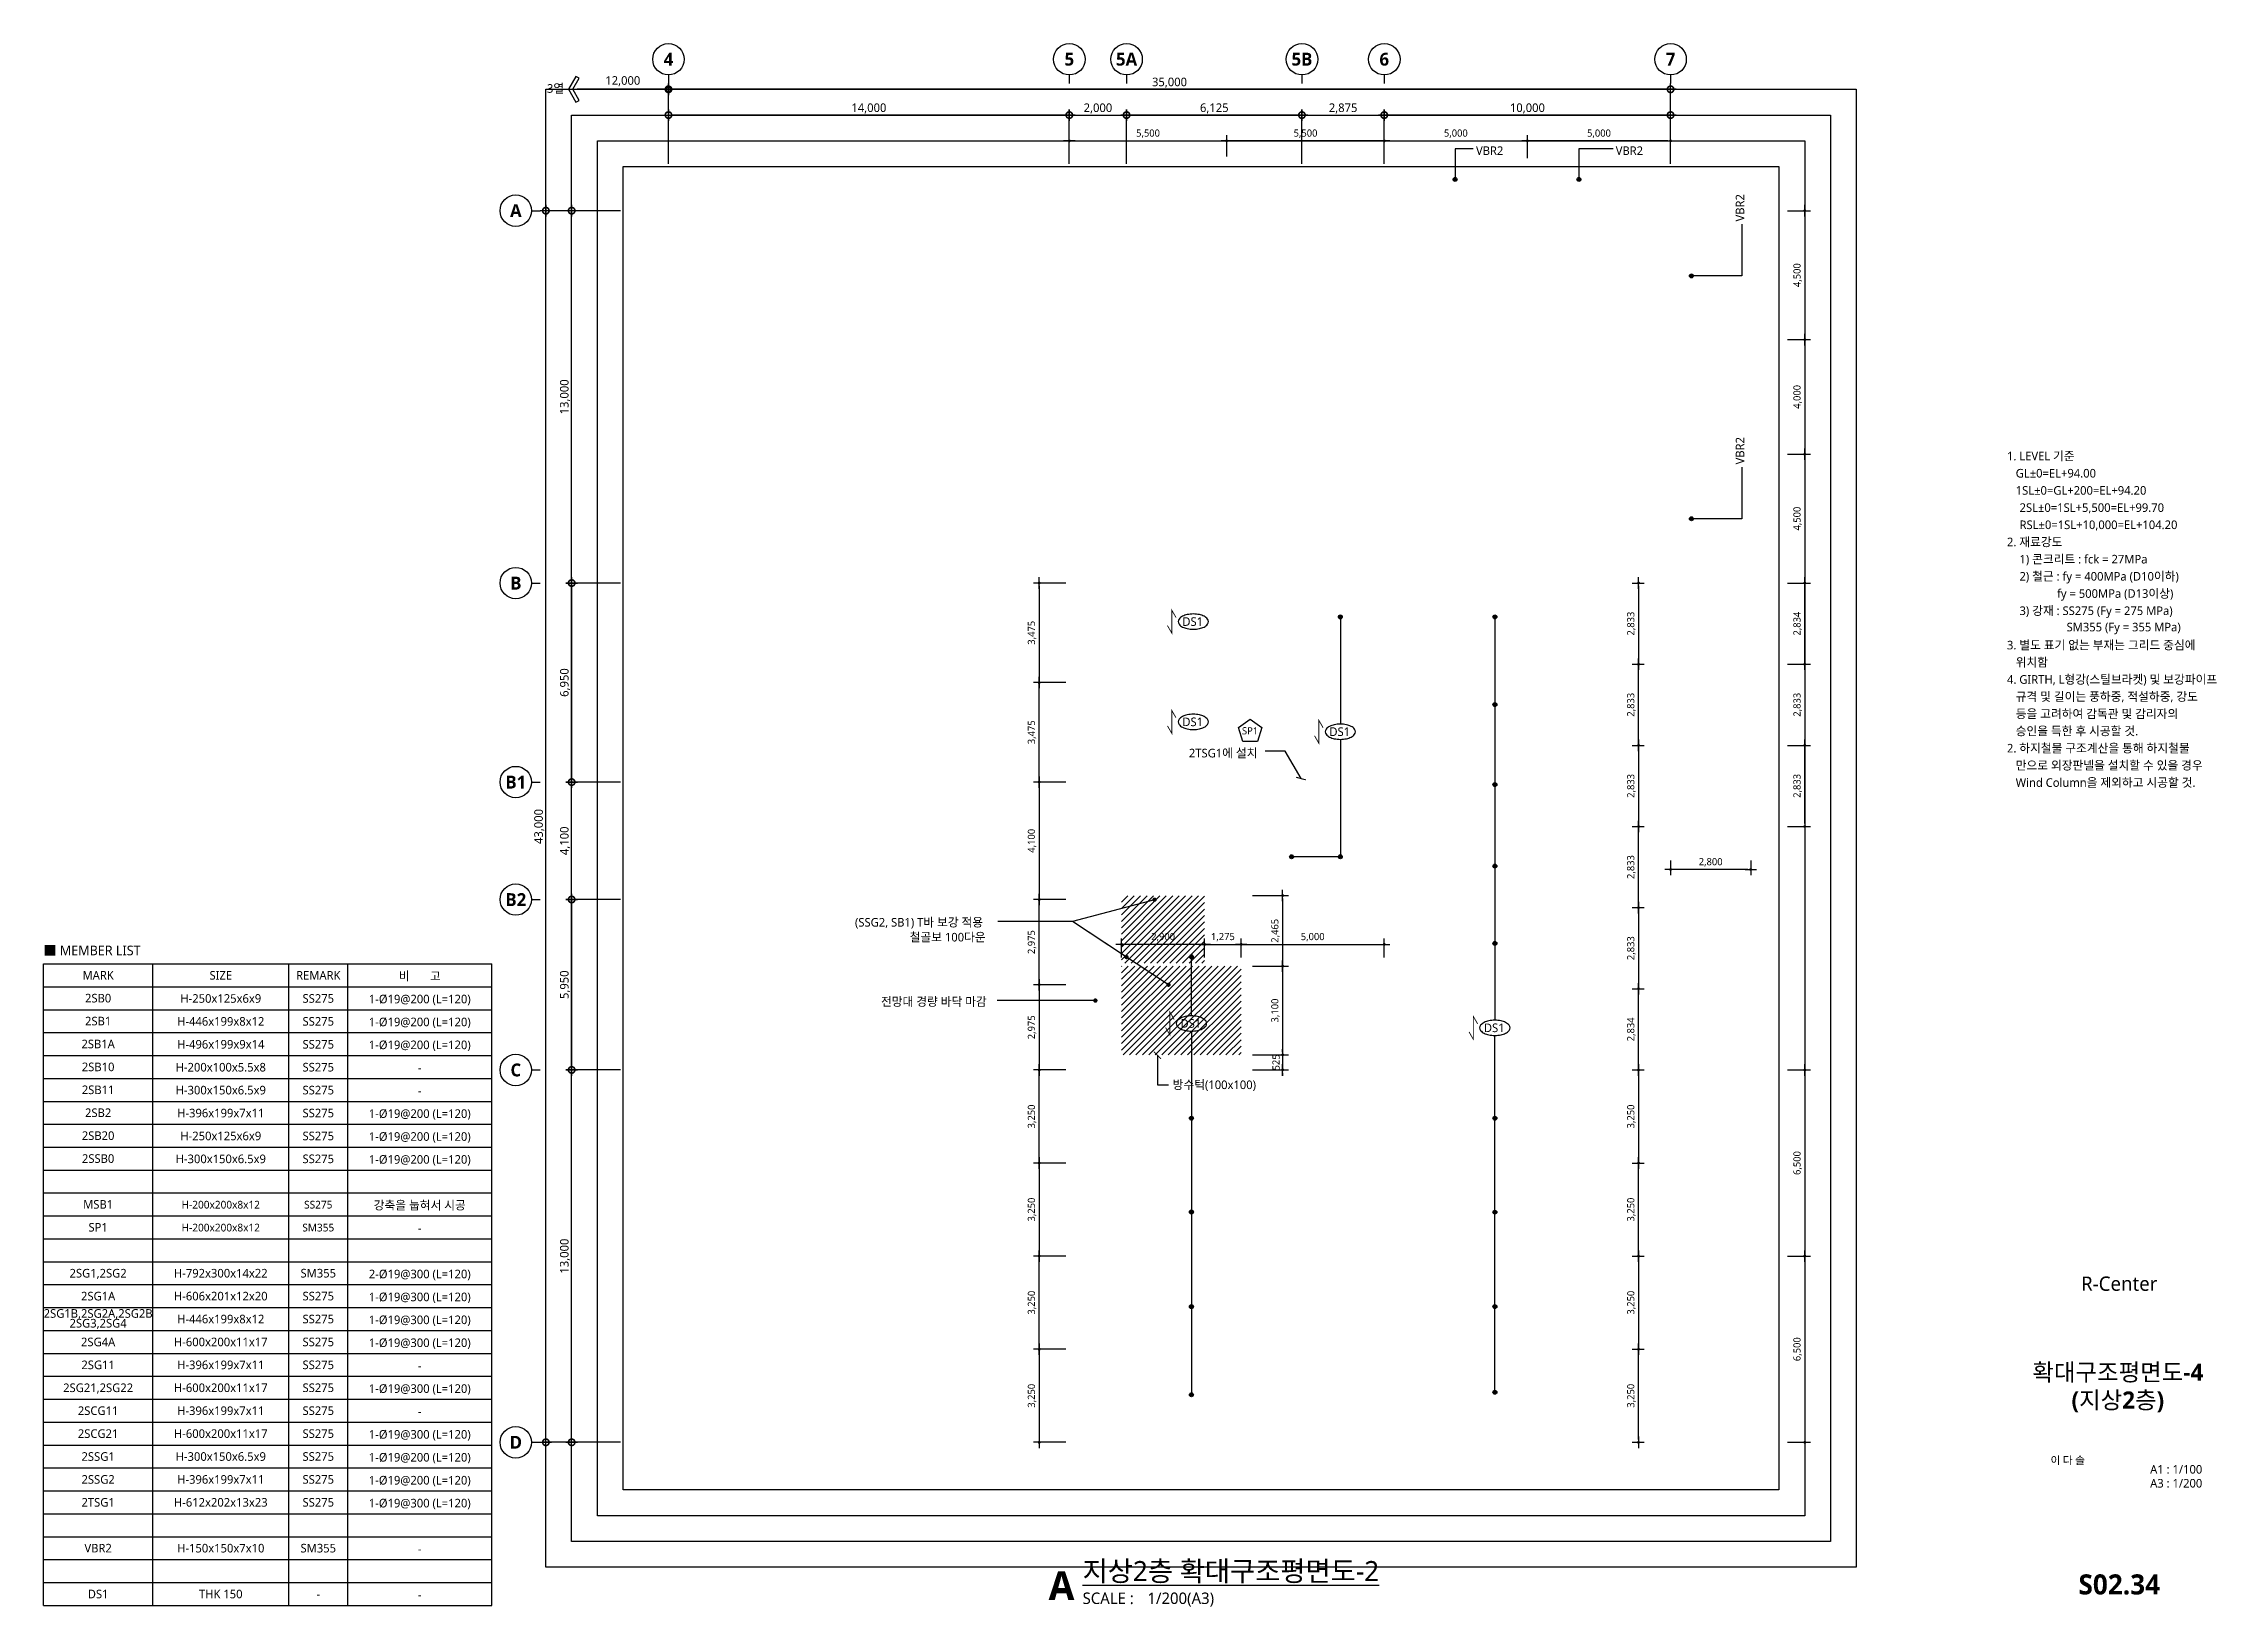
# Model space of a CAD drawing. Header units: millimetres. Extents: x 5446 to 585647, y 2414 to 57106.
# Drawn here: x 257450 to 333347, y 2528 to 57100 of the extents above; entities that cross this region are included whole.
import ezdxf
from ezdxf.enums import TextEntityAlignment as Align

# ---------------------------------------------------------------- set-up
doc = ezdxf.new("R2010")
doc.units = ezdxf.units.MM
doc.header["$LTSCALE"] = 100
doc.layers.get('DEFPOINTS').update_dxf_attribs({"color": 137})
for name, color, linetype in [('DIM', 7, 'Continuous'), ('DIM-INT', 7, 'Continuous'), ('S-COL', 2, 'Continuous'), ('S-SYM', 6, 'Continuous'), ('SYM', 6, 'Continuous'), ('SYM-BUB', 3, 'Continuous'), ('SYM-LEAD', 6, 'Continuous'), ('TAG', 6, 'Continuous'), ('TEX', 3, 'Continuous'), ('TEXT', 3, 'Continuous'), ('XR-SHEET$0$TITLE', 7, 'Continuous'), ('XR-SHEET$1$SHT', 5, 'Continuous'), ('XR-SHEET$1$TEXT', 3, 'Continuous')]:
    doc.layers.add(name, color=color, linetype=linetype)
doc.layers.add('TEMP', color=171, linetype='Continuous', plot=False)
doc.styles.add('$0$스타일1', font='malgun.ttf')
doc.styles.get("Standard").update_dxf_attribs({"font": 'malgun.ttf'})
doc.styles.add('XR-SHEET$0$굴림체(옥산)', font='malgun.ttf')
doc.styles.add('XR-SHEET$0$맑은고딕B', font='malgunbd.ttf')
doc.styles.add('맑은고딕B', font='malgunbd.ttf')
doc.styles.add('맑은고딕L', font='malgun.ttf')
doc.styles.add('스타일1', font='malgun.ttf')
doc.styles.add('스타일2', font='malgunbd.ttf')
doc.linetypes.add('WIREMESH2', pattern='A,5,-0.25,["X",Standard,S=1,R=0,X=-0.32,Y=-0.5],-0.25', length=5.5)
doc.dimstyles.new('CJA', dxfattribs={"dimscale": 300, "dimtxt": 2.7, "dimasz": 1, "dimexe": 2, "dimexo": 3, "dimgap": 1, "dimtad": 1, "dimdec": 0, "dimzin": 1, "dimdsep": 46, "dimlunit": 6, "dimtxsty": '$0$스타일1', "dimblk": 'CJDOT', "dimcen": 0.09, "dimdle": 1, "dimclrd": 256, "dimclre": 256, "dimclrt": 3, "dimadec": 0, "dimazin": 0, "dimtfac": 1, "dimtdec": 0, "dimtix": 1, "dimtmove": 2, "dimatfit": 3, "dimldrblk": 'CJDOT', "dimfxl": 1, "dimtolj": 1, "dimtzin": 1, "dimarcsym": 0})
doc.dimstyles.new('DIM-QD 1', dxfattribs={"dimtxt": 3, "dimasz": 1.5, "dimexe": 1, "dimexo": 0, "dimgap": 1, "dimtad": 1, "dimdec": 3, "dimdsep": 46, "dimlunit": 6, "dimtxsty": '스타일1', "dimblk1": 'ARCHTICK', "dimblk2": 'ARCHTICK', "dimsah": 1, "dimcen": 0, "dimclrd": 256, "dimclre": 256, "dimclrt": 3, "dimazin": 2, "dimtfac": 1, "dimtdec": 3, "dimtix": 1, "dimtmove": 2, "dimatfit": 3, "dimldrblk": 'ARCHTICK', "dimfxl": 1, "dimtolj": 1, "dimtzin": 0, "dimarcsym": 0})
doc.dimstyles.new('GAUN-100', dxfattribs={"dimscale": 100, "dimtxt": 3, "dimasz": 1, "dimexe": 1, "dimexo": 1, "dimgap": 0.5, "dimtad": 1, "dimdec": 0, "dimzin": 1, "dimdsep": 46, "dimlunit": 6, "dimtxsty": '스타일1', "dimblk": 'GAUN-DOT', "dimcen": -2, "dimdle": 2, "dimclrd": 256, "dimclre": 256, "dimclrt": 3, "dimadec": 0, "dimazin": 0, "dimtfac": 1, "dimtdec": 0, "dimtix": 1, "dimtmove": 2, "dimatfit": 3, "dimldrblk": 'DOTSMALL', "dimfxl": 1, "dimtolj": 1, "dimtzin": 1, "dimarcsym": 0})
pattern_1 = [(45, (-134620.66, -34637.78), (-112.2532, 112.2532), [])]

msp = doc.modelspace()

# ---------------------------------------------------------------- texts
at = {"layer": 'DIM', "color": 3, "style": '스타일1'}
msp.add_text('3열', height=300, dxfattribs=at).set_placement((275335.2, 55379.4), align=Align.CENTER)
at = {"layer": 'S-COL', "color": 3, "style": '스타일1'}
for s, height, p in [('SP1', 252, (299591.7, 33103.4)), ('전망대 경량 바닥 마감', 300, (288548.6, 23647.5))]:
    msp.add_text(s, height=height, dxfattribs=at).set_placement(p, align=Align.MIDDLE_CENTER)
msp.add_text('2TSG1에 설치', height=300, dxfattribs=at).set_placement((297455.7, 32324), align=Align.MIDDLE_LEFT)
at = {"layer": 'TEX'}
for s, height, style, p in [('VBR2', 300, '스타일1', (307483.7, 53357.5)), ('VBR2', 300, '스타일1', (312363.8, 53357.5)), ('(SSG2, SB1) T바 보강 적용', 300, '맑은고딕L', (285793.1, 26416.4, -786309.8)), ('철골보 100다운', 300, '맑은고딕L', (287702.6, 25897.4, -786309.8)), ('■ MEMBER LIST', 336.96, '스타일1', (257448.1, 25434))]:
    msp.add_text(s, height=height, dxfattribs=dict(at, style=style)).set_placement(p, align=Align.MIDDLE_LEFT)
at = {"layer": 'TEX', "style": '스타일1'}
for p in [(316703.8, 50885.8), (316703.8, 42404.4)]:
    msp.add_text('VBR2', height=300, rotation=90, dxfattribs=at).set_placement(p, align=Align.MIDDLE_LEFT)
at = {"layer": 'TEX', "style": '맑은고딕L'}
for s, height, p in [('H-200x200x8x12', 269.568, (263643.3, 16557.4)), ('SS275', 269.57, (267048.1, 16558.2)), ('H-200x200x8x12', 269.568, (263643.3, 15757.4)), ('SM355', 269.57, (267048.1, 15758.2))]:
    msp.add_text(s, height=height, dxfattribs=at).set_placement(p, align=Align.MIDDLE_CENTER)
at = {"layer": 'TEXT', "style": '스타일1'}
for s, height, p in [('MARK', 300, (259359.3, 24568.5)), ('SIZE', 300, (263643.3, 24566)), ('REMARK', 300, (267048.1, 24566)), ('비       고', 300, (270592.7, 24537.8)), ('2SB0', 300, (259359.3, 23768.5)), ('H-250x125x6x9', 300, (263643.3, 23757.4)), ('SS275', 300, (267048.1, 23758.2)), ('1-Ø19@200 (L=120)', 300, (270592.7, 23737.8)), ('2SB1', 300, (259359.3, 22968.5)), ('H-446x199x8x12', 300, (263643.3, 22957.4)), ('SS275', 300, (267048.1, 22958.2)), ('1-Ø19@200 (L=120)', 300, (270592.7, 22937.8)), ('2SB1A', 300, (259359.3, 22168.5)), ('H-496x199x9x14', 300, (263643.3, 22157.4)), ('SS275', 300, (267048.1, 22158.2)), ('1-Ø19@200 (L=120)', 300, (270592.7, 22137.8)), ('2SB10', 300, (259359.3, 21368.5)), ('H-200x100x5.5x8', 300, (263643.3, 21357.4)), ('SS275', 300, (267048.1, 21358.2)), ('-', 300, (270592.7, 21337.8)), ('2SB11', 300, (259359.3, 20568.5)), ('H-300x150x6.5x9', 300, (263643.3, 20557.4)), ('SS275', 300, (267048.1, 20558.2)), ('-', 300, (270592.7, 20537.8)), ('2SB2', 300, (259359.3, 19768.5)), ('H-396x199x7x11', 300, (263643.3, 19757.4)), ('SS275', 300, (267048.1, 19758.2)), ('1-Ø19@200 (L=120)', 300, (270592.7, 19737.8)), ('2SB20', 300, (259359.3, 18968.5)), ('H-250x125x6x9', 300, (263643.3, 18957.4)), ('SS275', 300, (267048.1, 18958.2)), ('1-Ø19@200 (L=120)', 300, (270592.7, 18937.8)), ('2SSB0', 300, (259359.3, 18168.5)), ('H-300x150x6.5x9', 300, (263643.3, 18157.4)), ('SS275', 300, (267048.1, 18158.2)), ('1-Ø19@200 (L=120)', 300, (270592.7, 18137.8)), ('MSB1', 300, (259359.3, 16568.5)), ('강축을 눕혀서 시공', 300, (270592.7, 16537.8)), ('SP1', 300, (259359.3, 15768.5)), ('-', 300, (270592.7, 15737.8)), ('2SG1,2SG2', 300, (259359.3, 14165.3)), ('H-792x300x14x22', 300, (263643.3, 14165.3)), ('SM355', 300, (267048.1, 14166.1)), ('2-Ø19@300 (L=120)', 300, (270592.7, 14137.8)), ('R-Center', 500, (329950, 13800)), ('2SG1B,2SG2A,2SG2B', 300, (259359.3, 12760.2)), ('2SG1A', 300, (259359.3, 13365.3)), ('H-606x201x12x20', 300, (263643.3, 13365.3)), ('SS275', 300, (267048.1, 13366.1)), ('1-Ø19@300 (L=120)', 300, (270592.7, 13337.8)), ('2SG3,2SG4', 300, (259359.3, 12419.3)), ('H-446x199x8x12', 300, (263643.3, 12565.3)), ('SS275', 300, (267048.1, 12566.1)), ('1-Ø19@300 (L=120)', 300, (270592.7, 12537.8)), ('2SG4A', 300, (259359.3, 11765.3)), ('H-600x200x11x17', 300, (263643.3, 11765.3)), ('SS275', 300, (267048.1, 11766.1)), ('1-Ø19@300 (L=120)', 300, (270592.7, 11737.8)), ('2SG11', 300, (259359.3, 10965.3)), ('H-396x199x7x11', 300, (263643.3, 10965.3)), ('SS275', 300, (267048.1, 10966.1)), ('-', 300, (270592.7, 10937.8)), ('2SG21,2SG22', 300, (259359.3, 10165.3)), ('H-600x200x11x17', 300, (263643.3, 10165.3)), ('SS275', 300, (267048.1, 10166.1)), ('1-Ø19@300 (L=120)', 300, (270592.7, 10137.8)), ('2SCG11', 300, (259359.3, 9365.3)), ('H-396x199x7x11', 300, (263643.3, 9365.3)), ('SS275', 300, (267048.1, 9366.1)), ('-', 300, (270592.7, 9337.8)), ('2SCG21', 300, (259359.3, 8565.3)), ('H-600x200x11x17', 300, (263643.3, 8565.3)), ('SS275', 300, (267048.1, 8566.1)), ('1-Ø19@300 (L=120)', 300, (270592.7, 8537.8)), ('2SSG1', 300, (259359.3, 7765.3)), ('H-300x150x6.5x9', 300, (263643.3, 7765.3)), ('SS275', 300, (267048.1, 7766.1)), ('1-Ø19@200 (L=120)', 300, (270592.7, 7737.8)), ('2SSG2', 300, (259359.3, 6965.3)), ('H-396x199x7x11', 300, (263643.3, 6965.3)), ('SS275', 300, (267048.1, 6966.1)), ('1-Ø19@200 (L=120)', 300, (270592.7, 6937.8)), ('2TSG1', 300, (259359.3, 6165.3)), ('H-612x202x13x23', 300, (263643.3, 6165.3)), ('SS275', 300, (267048.1, 6166.1)), ('1-Ø19@300 (L=120)', 300, (270592.7, 6137.8)), ('VBR2', 300, (259359.3, 4565.3)), ('H-150x150x7x10', 300, (263643.3, 4565.3)), ('SM355', 300, (267048.1, 4566.1)), ('-', 300, (270592.7, 4537.8)), ('DS1', 300, (259359.3, 2965.3)), ('THK 150', 300, (263643.3, 2965.3)), ('-', 300, (267048.1, 2966)), ('-', 300, (270592.7, 2937.8))]:
    msp.add_text(s, height=height, dxfattribs=at).set_placement(p, align=Align.MIDDLE_CENTER)
at = {"layer": 'TEXT', "color": 3, "style": '스타일1'}
msp.add_text('방수턱(100x100)', height=300, dxfattribs=at).set_placement((296888.1, 20593.9))

# ---------------------------------------------------------------- blocks, each defined once
blk = doc.blocks.new('NEW_BUB')
at = {"layer": 'SYM-BUB', "color": 6}
blk.add_line((0, 3), (0, 0), dxfattribs=at)
blk.add_circle((0, 8.5), 5.5, dxfattribs=at)
at = {"layer": 'SYM-BUB', "color": 3, "style": '스타일2'}
blk.add_attdef('X', text='', height=4.5, dxfattribs=at).set_placement((0, 8.5), align=Align.MIDDLE)
blk = doc.blocks.new('GAUN-DOT')
at = {"linetype": 'ByBlock'}
for p, q in [((2, 0), (-2, 0)), ((0, -2), (0, 2))]:
    blk.add_line(p, q, dxfattribs=at)
at = {"const_width": 2.25}
blk.add_lwpolyline([(0, 0.28125, 1), (0, -0.28125, 1)], format="xyb", close=True, dxfattribs=at)
blk = doc.blocks.new('*D27')
at = {"layer": 'DEFPOINTS', "color": 0, "transparency": 16777216}
for p in [(279279, 55500), (279279, 52800), (314279, 52800)]:
    blk.add_point(p, dxfattribs=at)
at = {"layer": 'DIM', "lineweight": -2, "transparency": 16777216}
for p, q in [((279279, 52900), (279279, 55600)), ((314179, 55500), (279379, 55500)), ((314279, 52900), (314279, 55600))]:
    blk.add_line(p, q, dxfattribs=at)
at = {"layer": 'DIM', "lineweight": -2, "transparency": 16777216, "xscale": 100, "yscale": 100, "zscale": 100, "rotation": 180}
blk.add_blockref('GAUN-DOT', (279279, 55500), dxfattribs=at)
at = {"layer": 'DIM', "lineweight": -2, "transparency": 16777216, "xscale": 100, "yscale": 100, "zscale": 100}
blk.add_blockref('GAUN-DOT', (314279, 55500), dxfattribs=at)
at = {"layer": 'DIM', "color": 3, "transparency": 16777216, "insert": (296779, 55730), "char_height": 300, "attachment_point": 5, "style": '스타일1'}
blk.add_mtext('\\A1;35,000', dxfattribs=at)
blk = doc.blocks.new('_DotSmall')
at = {"color": 0, "linetype": 'ByBlock', "const_width": 0.5}
blk.add_lwpolyline([(-0.0625, 0, 1), (0.0625, 0, 1)], format="xyb", close=True, dxfattribs=at)
blk = doc.blocks.new('*D28')
at = {"layer": 'DEFPOINTS', "color": 0, "transparency": 16777216}
for p in [(304279, 54600), (304279, 52800), (314279, 52800)]:
    blk.add_point(p, dxfattribs=at)
at = {"layer": 'DIM', "lineweight": -2, "transparency": 16777216}
for p, q in [((304279, 52900), (304279, 54700)), ((314279, 52900), (314279, 54700)), ((314179, 54600), (304379, 54600))]:
    blk.add_line(p, q, dxfattribs=at)
at = {"layer": 'DIM', "lineweight": -2, "transparency": 16777216, "xscale": 100, "yscale": 100, "zscale": 100, "rotation": 180}
blk.add_blockref('GAUN-DOT', (304279, 54600), dxfattribs=at)
at = {"layer": 'DIM', "lineweight": -2, "transparency": 16777216, "xscale": 100, "yscale": 100, "zscale": 100}
blk.add_blockref('GAUN-DOT', (314279, 54600), dxfattribs=at)
at = {"layer": 'DIM', "color": 3, "transparency": 16777216, "insert": (309279, 54831), "char_height": 300, "attachment_point": 5, "style": '스타일1'}
blk.add_mtext('\\A1;10,000', dxfattribs=at)
blk = doc.blocks.new('*D29')
at = {"layer": 'DEFPOINTS', "color": 0, "transparency": 16777216}
for p in [(275898, 21262), (277698, 21262), (277698, 8262)]:
    blk.add_point(p, dxfattribs=at)
at = {"layer": 'DIM', "lineweight": -2, "transparency": 16777216}
for p, q in [((277598, 21262), (275798, 21262)), ((275898, 8362), (275898, 21162)), ((277598, 8262), (275798, 8262))]:
    blk.add_line(p, q, dxfattribs=at)
at = {"layer": 'DIM', "lineweight": -2, "transparency": 16777216, "xscale": 100, "yscale": 100, "zscale": 100}
for p, rotation in [((275898, 21262), 90), ((275898, 8262), 270)]:
    blk.add_blockref('GAUN-DOT', p, dxfattribs=dict(at, rotation=rotation))
at = {"layer": 'DIM', "color": 3, "transparency": 16777216, "insert": (275667, 14762), "char_height": 300, "attachment_point": 5, "rotation": 90, "style": '스타일1'}
blk.add_mtext('\\A1;13,000', dxfattribs=at)
blk = doc.blocks.new('*D30')
at = {"layer": 'DEFPOINTS', "color": 0, "transparency": 16777216}
for p in [(274998, 51262), (277698, 51262), (277698, 8262)]:
    blk.add_point(p, dxfattribs=at)
at = {"layer": 'DIM', "lineweight": -2, "transparency": 16777216}
for p, q in [((277598, 51262), (274898, 51262)), ((274998, 8362), (274998, 51162)), ((277598, 8262), (274898, 8262))]:
    blk.add_line(p, q, dxfattribs=at)
at = {"layer": 'DIM', "lineweight": -2, "transparency": 16777216, "xscale": 100, "yscale": 100, "zscale": 100}
for p, rotation in [((274998, 51262), 90), ((274998, 8262), 270)]:
    blk.add_blockref('GAUN-DOT', p, dxfattribs=dict(at, rotation=rotation))
at = {"layer": 'DIM', "color": 3, "transparency": 16777216, "insert": (274768, 29762), "char_height": 300, "attachment_point": 5, "rotation": 90, "style": '스타일1'}
blk.add_mtext('\\A1;43,000', dxfattribs=at)
blk = doc.blocks.new('*D31')
at = {"layer": 'DEFPOINTS', "color": 0, "transparency": 16777216}
for p in [(275898, 51262), (277698, 51262), (277698, 38262)]:
    blk.add_point(p, dxfattribs=at)
at = {"layer": 'DIM', "lineweight": -2, "transparency": 16777216}
for p, q in [((277598, 51262), (275798, 51262)), ((275898, 38362), (275898, 51162)), ((277598, 38262), (275798, 38262))]:
    blk.add_line(p, q, dxfattribs=at)
at = {"layer": 'DIM', "lineweight": -2, "transparency": 16777216, "xscale": 100, "yscale": 100, "zscale": 100}
for p, rotation in [((275898, 51262), 90), ((275898, 38262), 270)]:
    blk.add_blockref('GAUN-DOT', p, dxfattribs=dict(at, rotation=rotation))
at = {"layer": 'DIM', "color": 3, "transparency": 16777216, "insert": (275667, 44762), "char_height": 300, "attachment_point": 5, "rotation": 90, "style": '스타일1'}
blk.add_mtext('\\A1;13,000', dxfattribs=at)
blk = doc.blocks.new('_ARCHTICK')
at = {"color": 0, "linetype": 'ByBlock', "const_width": 0.15}
blk.add_lwpolyline([(-0.5, -0.5), (0.5, 0.5)], dxfattribs=at)
blk = doc.blocks.new('CJDOT')
blk.add_line((-2, 0), (2, 0))
at = {"const_width": 0.5}
blk.add_lwpolyline([(-0.25, 0, 1), (0.25, 0, 1)], format="xyb", close=True, dxfattribs=at)
blk = doc.blocks.new('*D151')
at = {"layer": 'DEFPOINTS', "color": 0, "transparency": 16777216}
for p in [(299279, 25646), (298005, 24887), (299279, 24887)]:
    blk.add_point(p, dxfattribs=at)
at = {"layer": 'DIM-INT', "lineweight": -2, "transparency": 16777216}
for p, q in [((298005, 25187), (298005, 25846)), ((299279, 25187), (299279, 25846)), ((298105, 25646), (299179, 25646))]:
    blk.add_line(p, q, dxfattribs=at)
at = {"layer": 'DIM-INT', "lineweight": -2, "transparency": 16777216, "xscale": 100, "yscale": 100, "zscale": 100, "rotation": 180}
blk.add_blockref('CJDOT', (298005, 25646), dxfattribs=at)
at = {"layer": 'DIM-INT', "lineweight": -2, "transparency": 16777216, "xscale": 100, "yscale": 100, "zscale": 100}
blk.add_blockref('CJDOT', (299279, 25646), dxfattribs=at)
at = {"layer": 'DIM-INT', "color": 3, "transparency": 16777216, "insert": (298642, 25897), "char_height": 250, "attachment_point": 5, "style": '$0$스타일1'}
blk.add_mtext('\\A1;1,275', dxfattribs=at)
blk = doc.blocks.new('*D150')
at = {"layer": 'DEFPOINTS', "color": 0, "transparency": 16777216}
for p in [(295104, 25646), (295104, 24887), (298005, 24887)]:
    blk.add_point(p, dxfattribs=at)
at = {"layer": 'DIM-INT', "lineweight": -2, "transparency": 16777216}
for p, q in [((295104, 25187), (295104, 25846)), ((298005, 25187), (298005, 25846)), ((297905, 25646), (295204, 25646))]:
    blk.add_line(p, q, dxfattribs=at)
at = {"layer": 'DIM-INT', "lineweight": -2, "transparency": 16777216, "xscale": 100, "yscale": 100, "zscale": 100, "rotation": 180}
blk.add_blockref('CJDOT', (295104, 25646), dxfattribs=at)
at = {"layer": 'DIM-INT', "lineweight": -2, "transparency": 16777216, "xscale": 100, "yscale": 100, "zscale": 100}
blk.add_blockref('CJDOT', (298005, 25646), dxfattribs=at)
at = {"layer": 'DIM-INT', "color": 3, "transparency": 16777216, "insert": (296555, 25896), "char_height": 250, "attachment_point": 5, "style": '$0$스타일1'}
blk.add_mtext('\\A1;2,900', dxfattribs=at)
blk = doc.blocks.new('*D152')
at = {"layer": 'DEFPOINTS', "color": 0, "transparency": 16777216}
for p in [(312633, 24096), (313160, 24096), (312633, 21262)]:
    blk.add_point(p, dxfattribs=at)
at = {"layer": 'DIM-INT', "lineweight": -2, "transparency": 16777216}
for p, q in [((312933, 24096), (313360, 24096)), ((313160, 21362), (313160, 23996)), ((312933, 21262), (313360, 21262))]:
    blk.add_line(p, q, dxfattribs=at)
at = {"layer": 'DIM-INT', "lineweight": -2, "transparency": 16777216, "xscale": 100, "yscale": 100, "zscale": 100}
for p, rotation in [((313160, 24096), 90), ((313160, 21262), 270)]:
    blk.add_blockref('CJDOT', p, dxfattribs=dict(at, rotation=rotation))
at = {"layer": 'DIM-INT', "color": 3, "transparency": 16777216, "insert": (312910, 22679), "char_height": 250, "attachment_point": 5, "rotation": 90, "style": '$0$스타일1'}
blk.add_mtext('\\A1;2,834', dxfattribs=at)
blk = doc.blocks.new('*D153')
at = {"layer": 'DEFPOINTS', "color": 0, "transparency": 16777216}
for p in [(312633, 26929), (312633, 24096), (313160, 24096)]:
    blk.add_point(p, dxfattribs=at)
at = {"layer": 'DIM-INT', "lineweight": -2, "transparency": 16777216}
for p, q in [((312933, 26929), (313360, 26929)), ((313160, 26829), (313160, 24196)), ((312933, 24096), (313360, 24096))]:
    blk.add_line(p, q, dxfattribs=at)
at = {"layer": 'DIM-INT', "lineweight": -2, "transparency": 16777216, "xscale": 100, "yscale": 100, "zscale": 100}
for p, rotation in [((313160, 26929), 90), ((313160, 24096), 270)]:
    blk.add_blockref('CJDOT', p, dxfattribs=dict(at, rotation=rotation))
at = {"layer": 'DIM-INT', "color": 3, "transparency": 16777216, "insert": (312910, 25513), "char_height": 250, "attachment_point": 5, "rotation": 90, "style": '$0$스타일1'}
blk.add_mtext('\\A1;2,833', dxfattribs=at)
blk = doc.blocks.new('*D154')
at = {"layer": 'DEFPOINTS', "color": 0, "transparency": 16777216}
for p in [(312633, 29762), (313160, 29762), (312633, 26929)]:
    blk.add_point(p, dxfattribs=at)
at = {"layer": 'DIM-INT', "lineweight": -2, "transparency": 16777216}
for p, q in [((312933, 29762), (313360, 29762)), ((313160, 27029), (313160, 29662)), ((312933, 26929), (313360, 26929))]:
    blk.add_line(p, q, dxfattribs=at)
at = {"layer": 'DIM-INT', "lineweight": -2, "transparency": 16777216, "xscale": 100, "yscale": 100, "zscale": 100}
for p, rotation in [((313160, 29762), 90), ((313160, 26929), 270)]:
    blk.add_blockref('CJDOT', p, dxfattribs=dict(at, rotation=rotation))
at = {"layer": 'DIM-INT', "color": 3, "transparency": 16777216, "insert": (312910, 28346), "char_height": 250, "attachment_point": 5, "rotation": 90, "style": '$0$스타일1'}
blk.add_mtext('\\A1;2,833', dxfattribs=at)
blk = doc.blocks.new('*D155')
at = {"layer": 'DEFPOINTS', "color": 0, "transparency": 16777216}
for p in [(312633, 32595), (312633, 29762), (313160, 29762)]:
    blk.add_point(p, dxfattribs=at)
at = {"layer": 'DIM-INT', "lineweight": -2, "transparency": 16777216}
for p, q in [((312933, 32595), (313360, 32595)), ((313160, 32495), (313160, 29862)), ((312933, 29762), (313360, 29762))]:
    blk.add_line(p, q, dxfattribs=at)
at = {"layer": 'DIM-INT', "lineweight": -2, "transparency": 16777216, "xscale": 100, "yscale": 100, "zscale": 100}
for p, rotation in [((313160, 32595), 90), ((313160, 29762), 270)]:
    blk.add_blockref('CJDOT', p, dxfattribs=dict(at, rotation=rotation))
at = {"layer": 'DIM-INT', "color": 3, "transparency": 16777216, "insert": (312910, 31179), "char_height": 250, "attachment_point": 5, "rotation": 90, "style": '$0$스타일1'}
blk.add_mtext('\\A1;2,833', dxfattribs=at)
blk = doc.blocks.new('*D156')
at = {"layer": 'DEFPOINTS', "color": 0, "transparency": 16777216}
for p in [(312633, 35428), (313160, 35428), (312633, 32595)]:
    blk.add_point(p, dxfattribs=at)
at = {"layer": 'DIM-INT', "lineweight": -2, "transparency": 16777216}
for p, q in [((312933, 35428), (313360, 35428)), ((313160, 32695), (313160, 35328)), ((312933, 32595), (313360, 32595))]:
    blk.add_line(p, q, dxfattribs=at)
at = {"layer": 'DIM-INT', "lineweight": -2, "transparency": 16777216, "xscale": 100, "yscale": 100, "zscale": 100}
for p, rotation in [((313160, 35428), 90), ((313160, 32595), 270)]:
    blk.add_blockref('CJDOT', p, dxfattribs=dict(at, rotation=rotation))
at = {"layer": 'DIM-INT', "color": 3, "transparency": 16777216, "insert": (312910, 34012), "char_height": 250, "attachment_point": 5, "rotation": 90, "style": '$0$스타일1'}
blk.add_mtext('\\A1;2,833', dxfattribs=at)
blk = doc.blocks.new('*D157')
at = {"layer": 'DEFPOINTS', "color": 0, "transparency": 16777216}
for p in [(312633, 38261), (312633, 35428), (313160, 35428)]:
    blk.add_point(p, dxfattribs=at)
at = {"layer": 'DIM-INT', "lineweight": -2, "transparency": 16777216}
for p, q in [((312933, 38261), (313360, 38261)), ((313160, 38161), (313160, 35528)), ((312933, 35428), (313360, 35428))]:
    blk.add_line(p, q, dxfattribs=at)
at = {"layer": 'DIM-INT', "lineweight": -2, "transparency": 16777216, "xscale": 100, "yscale": 100, "zscale": 100}
for p, rotation in [((313160, 38261), 90), ((313160, 35428), 270)]:
    blk.add_blockref('CJDOT', p, dxfattribs=dict(at, rotation=rotation))
at = {"layer": 'DIM-INT', "color": 3, "transparency": 16777216, "insert": (312910, 36845), "char_height": 250, "attachment_point": 5, "rotation": 90, "style": '$0$스타일1'}
blk.add_mtext('\\A1;2,833', dxfattribs=at)
blk = doc.blocks.new('*D158')
at = {"layer": 'DEFPOINTS', "color": 0, "transparency": 16777216}
for p in [(312633, 21262), (312633, 18012), (313160, 18012)]:
    blk.add_point(p, dxfattribs=at)
at = {"layer": 'DIM-INT', "lineweight": -2, "transparency": 16777216}
for p, q in [((312933, 21262), (313360, 21262)), ((313160, 21162), (313160, 18112)), ((312933, 18012), (313360, 18012))]:
    blk.add_line(p, q, dxfattribs=at)
at = {"layer": 'DIM-INT', "lineweight": -2, "transparency": 16777216, "xscale": 100, "yscale": 100, "zscale": 100}
for p, rotation in [((313160, 21262), 90), ((313160, 18012), 270)]:
    blk.add_blockref('CJDOT', p, dxfattribs=dict(at, rotation=rotation))
at = {"layer": 'DIM-INT', "color": 3, "transparency": 16777216, "insert": (312910, 19637), "char_height": 250, "attachment_point": 5, "rotation": 90, "style": '$0$스타일1'}
blk.add_mtext('\\A1;3,250', dxfattribs=at)
blk = doc.blocks.new('*D159')
at = {"layer": 'DEFPOINTS', "color": 0, "transparency": 16777216}
for p in [(312633, 18012), (313160, 18012), (312633, 14762)]:
    blk.add_point(p, dxfattribs=at)
at = {"layer": 'DIM-INT', "lineweight": -2, "transparency": 16777216}
for p, q in [((312933, 18012), (313360, 18012)), ((313160, 14862), (313160, 17912)), ((312933, 14762), (313360, 14762))]:
    blk.add_line(p, q, dxfattribs=at)
at = {"layer": 'DIM-INT', "lineweight": -2, "transparency": 16777216, "xscale": 100, "yscale": 100, "zscale": 100}
for p, rotation in [((313160, 18012), 90), ((313160, 14762), 270)]:
    blk.add_blockref('CJDOT', p, dxfattribs=dict(at, rotation=rotation))
at = {"layer": 'DIM-INT', "color": 3, "transparency": 16777216, "insert": (312910, 16387), "char_height": 250, "attachment_point": 5, "rotation": 90, "style": '$0$스타일1'}
blk.add_mtext('\\A1;3,250', dxfattribs=at)
blk = doc.blocks.new('*D160')
at = {"layer": 'DEFPOINTS', "color": 0, "transparency": 16777216}
for p in [(312633, 14762), (312633, 11512), (313160, 11512)]:
    blk.add_point(p, dxfattribs=at)
at = {"layer": 'DIM-INT', "lineweight": -2, "transparency": 16777216}
for p, q in [((312933, 14762), (313360, 14762)), ((313160, 14662), (313160, 11612)), ((312933, 11512), (313360, 11512))]:
    blk.add_line(p, q, dxfattribs=at)
at = {"layer": 'DIM-INT', "lineweight": -2, "transparency": 16777216, "xscale": 100, "yscale": 100, "zscale": 100}
for p, rotation in [((313160, 14762), 90), ((313160, 11512), 270)]:
    blk.add_blockref('CJDOT', p, dxfattribs=dict(at, rotation=rotation))
at = {"layer": 'DIM-INT', "color": 3, "transparency": 16777216, "insert": (312910, 13137), "char_height": 250, "attachment_point": 5, "rotation": 90, "style": '$0$스타일1'}
blk.add_mtext('\\A1;3,250', dxfattribs=at)
blk = doc.blocks.new('*D161')
at = {"layer": 'DEFPOINTS', "color": 0, "transparency": 16777216}
for p in [(312633, 11512), (313160, 11512), (312633, 8262)]:
    blk.add_point(p, dxfattribs=at)
at = {"layer": 'DIM-INT', "lineweight": -2, "transparency": 16777216}
for p, q in [((312933, 11512), (313360, 11512)), ((313160, 8362), (313160, 11412)), ((312933, 8262), (313360, 8262))]:
    blk.add_line(p, q, dxfattribs=at)
at = {"layer": 'DIM-INT', "lineweight": -2, "transparency": 16777216, "xscale": 100, "yscale": 100, "zscale": 100}
for p, rotation in [((313160, 11512), 90), ((313160, 8262), 270)]:
    blk.add_blockref('CJDOT', p, dxfattribs=dict(at, rotation=rotation))
at = {"layer": 'DIM-INT', "color": 3, "transparency": 16777216, "insert": (312910, 9887), "char_height": 250, "attachment_point": 5, "rotation": 90, "style": '$0$스타일1'}
blk.add_mtext('\\A1;3,250', dxfattribs=at)
blk = doc.blocks.new('*D162')
at = {"layer": 'DEFPOINTS', "color": 0, "transparency": 16777216}
for p in [(293460, 38262), (292227, 34787), (293460, 34787)]:
    blk.add_point(p, dxfattribs=at)
at = {"layer": 'DIM-INT', "lineweight": -2, "transparency": 16777216}
for p, q in [((293160, 38262), (292027, 38262)), ((292227, 38162), (292227, 34887)), ((293160, 34787), (292027, 34787))]:
    blk.add_line(p, q, dxfattribs=at)
at = {"layer": 'DIM-INT', "lineweight": -2, "transparency": 16777216, "xscale": 100, "yscale": 100, "zscale": 100}
for p, rotation in [((292227, 38262), 90), ((292227, 34787), 270)]:
    blk.add_blockref('CJDOT', p, dxfattribs=dict(at, rotation=rotation))
at = {"layer": 'DIM-INT', "color": 3, "transparency": 16777216, "insert": (291977, 36525), "char_height": 250, "attachment_point": 5, "rotation": 90, "style": '$0$스타일1'}
blk.add_mtext('\\A1;3,475', dxfattribs=at)
blk = doc.blocks.new('*D163')
at = {"layer": 'DEFPOINTS', "color": 0, "transparency": 16777216}
for p in [(292227, 34787), (293460, 34787), (293460, 31312)]:
    blk.add_point(p, dxfattribs=at)
at = {"layer": 'DIM-INT', "lineweight": -2, "transparency": 16777216}
for p, q in [((293160, 34787), (292027, 34787)), ((292227, 31412), (292227, 34687)), ((293160, 31312), (292027, 31312))]:
    blk.add_line(p, q, dxfattribs=at)
at = {"layer": 'DIM-INT', "lineweight": -2, "transparency": 16777216, "xscale": 100, "yscale": 100, "zscale": 100}
for p, rotation in [((292227, 34787), 90), ((292227, 31312), 270)]:
    blk.add_blockref('CJDOT', p, dxfattribs=dict(at, rotation=rotation))
at = {"layer": 'DIM-INT', "color": 3, "transparency": 16777216, "insert": (291977, 33050), "char_height": 250, "attachment_point": 5, "rotation": 90, "style": '$0$스타일1'}
blk.add_mtext('\\A1;3,475', dxfattribs=at)
blk = doc.blocks.new('*D164')
at = {"layer": 'DEFPOINTS', "color": 0, "transparency": 16777216}
for p in [(293460, 31312), (292227, 27212), (293460, 27212)]:
    blk.add_point(p, dxfattribs=at)
at = {"layer": 'DIM-INT', "lineweight": -2, "transparency": 16777216}
for p, q in [((293160, 31312), (292027, 31312)), ((292227, 31212), (292227, 27312)), ((293160, 27212), (292027, 27212))]:
    blk.add_line(p, q, dxfattribs=at)
at = {"layer": 'DIM-INT', "lineweight": -2, "transparency": 16777216, "xscale": 100, "yscale": 100, "zscale": 100}
for p, rotation in [((292227, 31312), 90), ((292227, 27212), 270)]:
    blk.add_blockref('CJDOT', p, dxfattribs=dict(at, rotation=rotation))
at = {"layer": 'DIM-INT', "color": 3, "transparency": 16777216, "insert": (291976, 29262), "char_height": 250, "attachment_point": 5, "rotation": 90, "style": '$0$스타일1'}
blk.add_mtext('\\A1;4,100', dxfattribs=at)
blk = doc.blocks.new('*D165')
at = {"layer": 'DEFPOINTS', "color": 0, "transparency": 16777216}
for p in [(292227, 27212), (293460, 27212), (293460, 24237)]:
    blk.add_point(p, dxfattribs=at)
at = {"layer": 'DIM-INT', "lineweight": -2, "transparency": 16777216}
for p, q in [((293160, 27212), (292027, 27212)), ((292227, 24337), (292227, 27112)), ((293160, 24237), (292027, 24237))]:
    blk.add_line(p, q, dxfattribs=at)
at = {"layer": 'DIM-INT', "lineweight": -2, "transparency": 16777216, "xscale": 100, "yscale": 100, "zscale": 100}
for p, rotation in [((292227, 27212), 90), ((292227, 24237), 270)]:
    blk.add_blockref('CJDOT', p, dxfattribs=dict(at, rotation=rotation))
at = {"layer": 'DIM-INT', "color": 3, "transparency": 16777216, "insert": (291977, 25725), "char_height": 250, "attachment_point": 5, "rotation": 90, "style": '$0$스타일1'}
blk.add_mtext('\\A1;2,975', dxfattribs=at)
blk = doc.blocks.new('*D166')
at = {"layer": 'DEFPOINTS', "color": 0, "transparency": 16777216}
for p in [(293460, 24237), (292227, 21262), (293460, 21262)]:
    blk.add_point(p, dxfattribs=at)
at = {"layer": 'DIM-INT', "lineweight": -2, "transparency": 16777216}
for p, q in [((293160, 24237), (292027, 24237)), ((292227, 24137), (292227, 21362)), ((293160, 21262), (292027, 21262))]:
    blk.add_line(p, q, dxfattribs=at)
at = {"layer": 'DIM-INT', "lineweight": -2, "transparency": 16777216, "xscale": 100, "yscale": 100, "zscale": 100}
for p, rotation in [((292227, 24237), 90), ((292227, 21262), 270)]:
    blk.add_blockref('CJDOT', p, dxfattribs=dict(at, rotation=rotation))
at = {"layer": 'DIM-INT', "color": 3, "transparency": 16777216, "insert": (291977, 22750), "char_height": 250, "attachment_point": 5, "rotation": 90, "style": '$0$스타일1'}
blk.add_mtext('\\A1;2,975', dxfattribs=at)
blk = doc.blocks.new('*D167')
at = {"layer": 'DEFPOINTS', "color": 0, "transparency": 16777216}
for p in [(292227, 21262), (293460, 21262), (293460, 18012)]:
    blk.add_point(p, dxfattribs=at)
at = {"layer": 'DIM-INT', "lineweight": -2, "transparency": 16777216}
for p, q in [((293160, 21262), (292027, 21262)), ((292227, 18112), (292227, 21162)), ((293160, 18012), (292027, 18012))]:
    blk.add_line(p, q, dxfattribs=at)
at = {"layer": 'DIM-INT', "lineweight": -2, "transparency": 16777216, "xscale": 100, "yscale": 100, "zscale": 100}
for p, rotation in [((292227, 21262), 90), ((292227, 18012), 270)]:
    blk.add_blockref('CJDOT', p, dxfattribs=dict(at, rotation=rotation))
at = {"layer": 'DIM-INT', "color": 3, "transparency": 16777216, "insert": (291977, 19637), "char_height": 250, "attachment_point": 5, "rotation": 90, "style": '$0$스타일1'}
blk.add_mtext('\\A1;3,250', dxfattribs=at)
blk = doc.blocks.new('*D168')
at = {"layer": 'DEFPOINTS', "color": 0, "transparency": 16777216}
for p in [(293460, 18012), (292227, 14762), (293460, 14762)]:
    blk.add_point(p, dxfattribs=at)
at = {"layer": 'DIM-INT', "lineweight": -2, "transparency": 16777216}
for p, q in [((293160, 18012), (292027, 18012)), ((292227, 17912), (292227, 14862)), ((293160, 14762), (292027, 14762))]:
    blk.add_line(p, q, dxfattribs=at)
at = {"layer": 'DIM-INT', "lineweight": -2, "transparency": 16777216, "xscale": 100, "yscale": 100, "zscale": 100}
for p, rotation in [((292227, 18012), 90), ((292227, 14762), 270)]:
    blk.add_blockref('CJDOT', p, dxfattribs=dict(at, rotation=rotation))
at = {"layer": 'DIM-INT', "color": 3, "transparency": 16777216, "insert": (291977, 16387), "char_height": 250, "attachment_point": 5, "rotation": 90, "style": '$0$스타일1'}
blk.add_mtext('\\A1;3,250', dxfattribs=at)
blk = doc.blocks.new('*D169')
at = {"layer": 'DEFPOINTS', "color": 0, "transparency": 16777216}
for p in [(292227, 14762), (293460, 14762), (293460, 11512)]:
    blk.add_point(p, dxfattribs=at)
at = {"layer": 'DIM-INT', "lineweight": -2, "transparency": 16777216}
for p, q in [((293160, 14762), (292027, 14762)), ((292227, 11612), (292227, 14662)), ((293160, 11512), (292027, 11512))]:
    blk.add_line(p, q, dxfattribs=at)
at = {"layer": 'DIM-INT', "lineweight": -2, "transparency": 16777216, "xscale": 100, "yscale": 100, "zscale": 100}
for p, rotation in [((292227, 14762), 90), ((292227, 11512), 270)]:
    blk.add_blockref('CJDOT', p, dxfattribs=dict(at, rotation=rotation))
at = {"layer": 'DIM-INT', "color": 3, "transparency": 16777216, "insert": (291977, 13137), "char_height": 250, "attachment_point": 5, "rotation": 90, "style": '$0$스타일1'}
blk.add_mtext('\\A1;3,250', dxfattribs=at)
blk = doc.blocks.new('*D170')
at = {"layer": 'DEFPOINTS', "color": 0, "transparency": 16777216}
for p in [(293460, 11512), (292227, 8262), (293460, 8262)]:
    blk.add_point(p, dxfattribs=at)
at = {"layer": 'DIM-INT', "lineweight": -2, "transparency": 16777216}
for p, q in [((293160, 11512), (292027, 11512)), ((292227, 11412), (292227, 8362)), ((293160, 8262), (292027, 8262))]:
    blk.add_line(p, q, dxfattribs=at)
at = {"layer": 'DIM-INT', "lineweight": -2, "transparency": 16777216, "xscale": 100, "yscale": 100, "zscale": 100}
for p, rotation in [((292227, 11512), 90), ((292227, 8262), 270)]:
    blk.add_blockref('CJDOT', p, dxfattribs=dict(at, rotation=rotation))
at = {"layer": 'DIM-INT', "color": 3, "transparency": 16777216, "insert": (291977, 9887), "char_height": 250, "attachment_point": 5, "rotation": 90, "style": '$0$스타일1'}
blk.add_mtext('\\A1;3,250', dxfattribs=at)
blk = doc.blocks.new('*D171')
at = {"layer": 'DEFPOINTS', "color": 0, "transparency": 16777216}
for p in [(298779, 53700), (293279, 52850), (298779, 52850)]:
    blk.add_point(p, dxfattribs=at)
at = {"layer": 'DIM-INT', "lineweight": -2, "transparency": 16777216}
for p, q in [((293279, 53150), (293279, 53900)), ((298779, 53150), (298779, 53900)), ((293379, 53700), (298679, 53700))]:
    blk.add_line(p, q, dxfattribs=at)
at = {"layer": 'DIM-INT', "lineweight": -2, "transparency": 16777216, "xscale": 100, "yscale": 100, "zscale": 100, "rotation": 180}
blk.add_blockref('CJDOT', (293279, 53700), dxfattribs=at)
at = {"layer": 'DIM-INT', "lineweight": -2, "transparency": 16777216, "xscale": 100, "yscale": 100, "zscale": 100}
blk.add_blockref('CJDOT', (298779, 53700), dxfattribs=at)
at = {"layer": 'DIM-INT', "color": 3, "transparency": 16777216, "insert": (296029, 53950), "char_height": 250, "attachment_point": 5, "style": '$0$스타일1'}
blk.add_mtext('\\A1;5,500', dxfattribs=at)
blk = doc.blocks.new('*D172')
at = {"layer": 'DEFPOINTS', "color": 0, "transparency": 16777216}
for p in [(298779, 53700), (298779, 52850), (304279, 52850)]:
    blk.add_point(p, dxfattribs=at)
at = {"layer": 'DIM-INT', "lineweight": -2, "transparency": 16777216}
for p, q in [((298779, 53150), (298779, 53900)), ((304279, 53150), (304279, 53900)), ((304179, 53700), (298879, 53700))]:
    blk.add_line(p, q, dxfattribs=at)
at = {"layer": 'DIM-INT', "lineweight": -2, "transparency": 16777216, "xscale": 100, "yscale": 100, "zscale": 100, "rotation": 180}
blk.add_blockref('CJDOT', (298779, 53700), dxfattribs=at)
at = {"layer": 'DIM-INT', "lineweight": -2, "transparency": 16777216, "xscale": 100, "yscale": 100, "zscale": 100}
blk.add_blockref('CJDOT', (304279, 53700), dxfattribs=at)
at = {"layer": 'DIM-INT', "color": 3, "transparency": 16777216, "insert": (301529, 53950), "char_height": 250, "attachment_point": 5, "style": '$0$스타일1'}
blk.add_mtext('\\A1;5,500', dxfattribs=at)
blk = doc.blocks.new('*D173')
at = {"layer": 'DEFPOINTS', "color": 0, "transparency": 16777216}
for p in [(309279, 53700), (304279, 52850), (309279, 52800)]:
    blk.add_point(p, dxfattribs=at)
at = {"layer": 'DIM-INT', "lineweight": -2, "transparency": 16777216}
for p, q in [((304279, 53150), (304279, 53900)), ((309279, 53100), (309279, 53900)), ((304379, 53700), (309179, 53700))]:
    blk.add_line(p, q, dxfattribs=at)
at = {"layer": 'DIM-INT', "lineweight": -2, "transparency": 16777216, "xscale": 100, "yscale": 100, "zscale": 100, "rotation": 180}
blk.add_blockref('CJDOT', (304279, 53700), dxfattribs=at)
at = {"layer": 'DIM-INT', "lineweight": -2, "transparency": 16777216, "xscale": 100, "yscale": 100, "zscale": 100}
blk.add_blockref('CJDOT', (309279, 53700), dxfattribs=at)
at = {"layer": 'DIM-INT', "color": 3, "transparency": 16777216, "insert": (306779, 53950), "char_height": 250, "attachment_point": 5, "style": '$0$스타일1'}
blk.add_mtext('\\A1;5,000', dxfattribs=at)
blk = doc.blocks.new('*D174')
at = {"layer": 'DEFPOINTS', "color": 0, "transparency": 16777216}
for p in [(309279, 53700), (309279, 52800), (314279, 52850)]:
    blk.add_point(p, dxfattribs=at)
at = {"layer": 'DIM-INT', "lineweight": -2, "transparency": 16777216}
for p, q in [((309279, 53100), (309279, 53900)), ((314279, 53150), (314279, 53900)), ((314179, 53700), (309379, 53700))]:
    blk.add_line(p, q, dxfattribs=at)
at = {"layer": 'DIM-INT', "lineweight": -2, "transparency": 16777216, "xscale": 100, "yscale": 100, "zscale": 100, "rotation": 180}
blk.add_blockref('CJDOT', (309279, 53700), dxfattribs=at)
at = {"layer": 'DIM-INT', "lineweight": -2, "transparency": 16777216, "xscale": 100, "yscale": 100, "zscale": 100}
blk.add_blockref('CJDOT', (314279, 53700), dxfattribs=at)
at = {"layer": 'DIM-INT', "color": 3, "transparency": 16777216, "insert": (311779, 53950), "char_height": 250, "attachment_point": 5, "style": '$0$스타일1'}
blk.add_mtext('\\A1;5,000', dxfattribs=at)
blk = doc.blocks.new('*D175')
at = {"layer": 'DEFPOINTS', "color": 0, "transparency": 16777216}
for p in [(318066, 51261), (318066, 46761), (318966, 46761)]:
    blk.add_point(p, dxfattribs=at)
at = {"layer": 'DIM-INT', "lineweight": -2, "transparency": 16777216}
for p, q in [((318366, 51261), (319166, 51261)), ((318966, 51161), (318966, 46861)), ((318366, 46761), (319166, 46761))]:
    blk.add_line(p, q, dxfattribs=at)
at = {"layer": 'DIM-INT', "lineweight": -2, "transparency": 16777216, "xscale": 100, "yscale": 100, "zscale": 100}
for p, rotation in [((318966, 51261), 90), ((318966, 46761), 270)]:
    blk.add_blockref('CJDOT', p, dxfattribs=dict(at, rotation=rotation))
at = {"layer": 'DIM-INT', "color": 3, "transparency": 16777216, "insert": (318716, 49011), "char_height": 250, "attachment_point": 5, "rotation": 90, "style": '$0$스타일1'}
blk.add_mtext('\\A1;4,500', dxfattribs=at)
blk = doc.blocks.new('*D176')
at = {"layer": 'DEFPOINTS', "color": 0, "transparency": 16777216}
for p in [(318066, 46761), (318066, 42761), (318966, 42761)]:
    blk.add_point(p, dxfattribs=at)
at = {"layer": 'DIM-INT', "lineweight": -2, "transparency": 16777216}
for p, q in [((318366, 46761), (319166, 46761)), ((318966, 46661), (318966, 42861)), ((318366, 42761), (319166, 42761))]:
    blk.add_line(p, q, dxfattribs=at)
at = {"layer": 'DIM-INT', "lineweight": -2, "transparency": 16777216, "xscale": 100, "yscale": 100, "zscale": 100}
for p, rotation in [((318966, 46761), 90), ((318966, 42761), 270)]:
    blk.add_blockref('CJDOT', p, dxfattribs=dict(at, rotation=rotation))
at = {"layer": 'DIM-INT', "color": 3, "transparency": 16777216, "insert": (318716, 44761), "char_height": 250, "attachment_point": 5, "rotation": 90, "style": '$0$스타일1'}
blk.add_mtext('\\A1;4,000', dxfattribs=at)
blk = doc.blocks.new('*D177')
at = {"layer": 'DEFPOINTS', "color": 0, "transparency": 16777216}
for p in [(318066, 42761), (318066, 38261), (318966, 38261)]:
    blk.add_point(p, dxfattribs=at)
at = {"layer": 'DIM-INT', "lineweight": -2, "transparency": 16777216}
for p, q in [((318366, 42761), (319166, 42761)), ((318966, 42661), (318966, 38361)), ((318366, 38261), (319166, 38261))]:
    blk.add_line(p, q, dxfattribs=at)
at = {"layer": 'DIM-INT', "lineweight": -2, "transparency": 16777216, "xscale": 100, "yscale": 100, "zscale": 100}
for p, rotation in [((318966, 42761), 90), ((318966, 38261), 270)]:
    blk.add_blockref('CJDOT', p, dxfattribs=dict(at, rotation=rotation))
at = {"layer": 'DIM-INT', "color": 3, "transparency": 16777216, "insert": (318716, 40511), "char_height": 250, "attachment_point": 5, "rotation": 90, "style": '$0$스타일1'}
blk.add_mtext('\\A1;4,500', dxfattribs=at)
blk = doc.blocks.new('*D178')
at = {"layer": 'DEFPOINTS', "color": 0, "transparency": 16777216}
for p in [(314279, 28871), (317079, 28871), (314279, 28261)]:
    blk.add_point(p, dxfattribs=at)
at = {"layer": 'DIM-INT', "lineweight": -2, "transparency": 16777216}
for p, q in [((314279, 28571), (314279, 28061)), ((316979, 28261), (314379, 28261)), ((317079, 28571), (317079, 28061))]:
    blk.add_line(p, q, dxfattribs=at)
at = {"layer": 'DIM-INT', "lineweight": -2, "transparency": 16777216, "xscale": 100, "yscale": 100, "zscale": 100, "rotation": 180}
blk.add_blockref('CJDOT', (314279, 28261), dxfattribs=at)
at = {"layer": 'DIM-INT', "lineweight": -2, "transparency": 16777216, "xscale": 100, "yscale": 100, "zscale": 100}
blk.add_blockref('CJDOT', (317079, 28261), dxfattribs=at)
at = {"layer": 'DIM-INT', "color": 3, "transparency": 16777216, "insert": (315679, 28511), "char_height": 250, "attachment_point": 5, "style": '$0$스타일1'}
blk.add_mtext('\\A1;2,800', dxfattribs=at)
blk = doc.blocks.new('*D179')
at = {"layer": 'DEFPOINTS', "color": 0, "transparency": 16777216}
for p in [(318066, 32595), (318966, 32595), (318066, 29762)]:
    blk.add_point(p, dxfattribs=at)
at = {"layer": 'DIM-INT', "lineweight": -2, "transparency": 16777216}
for p, q in [((318366, 32595), (319166, 32595)), ((318966, 29862), (318966, 32495)), ((318366, 29762), (319166, 29762))]:
    blk.add_line(p, q, dxfattribs=at)
at = {"layer": 'DIM-INT', "lineweight": -2, "transparency": 16777216, "xscale": 100, "yscale": 100, "zscale": 100}
for p, rotation in [((318966, 32595), 90), ((318966, 29762), 270)]:
    blk.add_blockref('CJDOT', p, dxfattribs=dict(at, rotation=rotation))
at = {"layer": 'DIM-INT', "color": 3, "transparency": 16777216, "insert": (318716, 31179), "char_height": 250, "attachment_point": 5, "rotation": 90, "style": '$0$스타일1'}
blk.add_mtext('\\A1;2,833', dxfattribs=at)
blk = doc.blocks.new('*D180')
at = {"layer": 'DEFPOINTS', "color": 0, "transparency": 16777216}
for p in [(318066, 35428), (318066, 32595), (318966, 32595)]:
    blk.add_point(p, dxfattribs=at)
at = {"layer": 'DIM-INT', "lineweight": -2, "transparency": 16777216}
for p, q in [((318366, 35428), (319166, 35428)), ((318966, 35328), (318966, 32695)), ((318366, 32595), (319166, 32595))]:
    blk.add_line(p, q, dxfattribs=at)
at = {"layer": 'DIM-INT', "lineweight": -2, "transparency": 16777216, "xscale": 100, "yscale": 100, "zscale": 100}
for p, rotation in [((318966, 35428), 90), ((318966, 32595), 270)]:
    blk.add_blockref('CJDOT', p, dxfattribs=dict(at, rotation=rotation))
at = {"layer": 'DIM-INT', "color": 3, "transparency": 16777216, "insert": (318716, 34012), "char_height": 250, "attachment_point": 5, "rotation": 90, "style": '$0$스타일1'}
blk.add_mtext('\\A1;2,833', dxfattribs=at)
blk = doc.blocks.new('*D181')
at = {"layer": 'DEFPOINTS', "color": 0, "transparency": 16777216}
for p in [(318066, 38262), (318966, 38262), (318066, 35428)]:
    blk.add_point(p, dxfattribs=at)
at = {"layer": 'DIM-INT', "lineweight": -2, "transparency": 16777216}
for p, q in [((318366, 38262), (319166, 38262)), ((318966, 35528), (318966, 38162)), ((318366, 35428), (319166, 35428))]:
    blk.add_line(p, q, dxfattribs=at)
at = {"layer": 'DIM-INT', "lineweight": -2, "transparency": 16777216, "xscale": 100, "yscale": 100, "zscale": 100}
for p, rotation in [((318966, 38262), 90), ((318966, 35428), 270)]:
    blk.add_blockref('CJDOT', p, dxfattribs=dict(at, rotation=rotation))
at = {"layer": 'DIM-INT', "color": 3, "transparency": 16777216, "insert": (318716, 36845), "char_height": 250, "attachment_point": 5, "rotation": 90, "style": '$0$스타일1'}
blk.add_mtext('\\A1;2,834', dxfattribs=at)
blk = doc.blocks.new('*D209')
at = {"layer": 'DEFPOINTS', "color": 0, "transparency": 16777216}
for p in [(304279, 25646), (299279, 24887), (304279, 24887)]:
    blk.add_point(p, dxfattribs=at)
at = {"layer": 'DIM-INT', "lineweight": -2, "transparency": 16777216}
for p, q in [((299279, 25187), (299279, 25846)), ((304279, 25187), (304279, 25846)), ((299379, 25646), (304179, 25646))]:
    blk.add_line(p, q, dxfattribs=at)
at = {"layer": 'DIM-INT', "lineweight": -2, "transparency": 16777216, "xscale": 100, "yscale": 100, "zscale": 100, "rotation": 180}
blk.add_blockref('CJDOT', (299279, 25646), dxfattribs=at)
at = {"layer": 'DIM-INT', "lineweight": -2, "transparency": 16777216, "xscale": 100, "yscale": 100, "zscale": 100}
blk.add_blockref('CJDOT', (304279, 25646), dxfattribs=at)
at = {"layer": 'DIM-INT', "color": 3, "transparency": 16777216, "insert": (301779, 25896), "char_height": 250, "attachment_point": 5, "style": '$0$스타일1'}
blk.add_mtext('\\A1;5,000', dxfattribs=at)
blk = doc.blocks.new('*D210')
at = {"layer": 'DEFPOINTS', "color": 0, "transparency": 16777216}
for p in [(299379, 27352), (299379, 24887), (300730, 24887)]:
    blk.add_point(p, dxfattribs=at)
at = {"layer": 'DIM-INT', "lineweight": -2, "transparency": 16777216}
for p, q in [((299679, 27352), (300930, 27352)), ((300730, 27252), (300730, 24987)), ((299679, 24887), (300930, 24887))]:
    blk.add_line(p, q, dxfattribs=at)
at = {"layer": 'DIM-INT', "lineweight": -2, "transparency": 16777216, "xscale": 100, "yscale": 100, "zscale": 100}
for p, rotation in [((300730, 27352), 90), ((300730, 24887), 270)]:
    blk.add_blockref('CJDOT', p, dxfattribs=dict(at, rotation=rotation))
at = {"layer": 'DIM-INT', "color": 3, "transparency": 16777216, "insert": (300480, 26120), "char_height": 250, "attachment_point": 5, "rotation": 90, "style": '$0$스타일1'}
blk.add_mtext('\\A1;2,465', dxfattribs=at)
blk = doc.blocks.new('*D211')
at = {"layer": 'DEFPOINTS', "color": 0, "transparency": 16777216}
for p in [(299379, 24887), (299379, 21787), (300730, 21787)]:
    blk.add_point(p, dxfattribs=at)
at = {"layer": 'DIM-INT', "lineweight": -2, "transparency": 16777216}
for p, q in [((299679, 24887), (300930, 24887)), ((300730, 24787), (300730, 21887)), ((299679, 21787), (300930, 21787))]:
    blk.add_line(p, q, dxfattribs=at)
at = {"layer": 'DIM-INT', "lineweight": -2, "transparency": 16777216, "xscale": 100, "yscale": 100, "zscale": 100}
for p, rotation in [((300730, 24887), 90), ((300730, 21787), 270)]:
    blk.add_blockref('CJDOT', p, dxfattribs=dict(at, rotation=rotation))
at = {"layer": 'DIM-INT', "color": 3, "transparency": 16777216, "insert": (300479, 23337), "char_height": 250, "attachment_point": 5, "rotation": 90, "style": '$0$스타일1'}
blk.add_mtext('\\A1;3,100', dxfattribs=at)
blk = doc.blocks.new('*D212')
at = {"layer": 'DEFPOINTS', "color": 0, "transparency": 16777216}
for p in [(299379, 21787), (299379, 21262), (300730, 21262)]:
    blk.add_point(p, dxfattribs=at)
at = {"layer": 'DIM-INT', "lineweight": -2, "transparency": 16777216}
for p, q in [((299679, 21787), (300930, 21787)), ((299679, 21262), (300930, 21262)), ((300730, 21887), (300730, 21987)), ((300730, 21787), (300730, 21262)), ((300730, 21162), (300730, 21062))]:
    blk.add_line(p, q, dxfattribs=at)
at = {"layer": 'DIM-INT', "lineweight": -2, "transparency": 16777216, "xscale": 100, "yscale": 100, "zscale": 100}
for p, rotation in [((300730, 21787), 270), ((300730, 21262), 90)]:
    blk.add_blockref('CJDOT', p, dxfattribs=dict(at, rotation=rotation))
at = {"layer": 'DIM-INT', "color": 3, "transparency": 16777216, "insert": (300500, 21525), "char_height": 250, "attachment_point": 5, "rotation": 90, "style": '$0$스타일1'}
blk.add_mtext('\\A1;525', dxfattribs=at)
blk = doc.blocks.new('*D305')
at = {"layer": 'DEFPOINTS', "color": 0, "transparency": 16777216}
for p in [(277698, 38262), (275898, 31312), (277698, 31312)]:
    blk.add_point(p, dxfattribs=at)
at = {"layer": 'DIM', "lineweight": -2, "transparency": 16777216}
for p, q in [((277598, 38262), (275798, 38262)), ((275898, 38162), (275898, 31412)), ((277598, 31312), (275798, 31312))]:
    blk.add_line(p, q, dxfattribs=at)
at = {"layer": 'DIM', "lineweight": -2, "transparency": 16777216, "xscale": 100, "yscale": 100, "zscale": 100}
for p, rotation in [((275898, 38262), 90), ((275898, 31312), 270)]:
    blk.add_blockref('GAUN-DOT', p, dxfattribs=dict(at, rotation=rotation))
at = {"layer": 'DIM', "color": 3, "transparency": 16777216, "insert": (275668, 34787), "char_height": 300, "attachment_point": 5, "rotation": 90, "style": '스타일1'}
blk.add_mtext('\\A1;6,950', dxfattribs=at)
blk = doc.blocks.new('*D306')
at = {"layer": 'DEFPOINTS', "color": 0, "transparency": 16777216}
for p in [(275898, 31312), (277698, 31312), (277698, 27212)]:
    blk.add_point(p, dxfattribs=at)
at = {"layer": 'DIM', "lineweight": -2, "transparency": 16777216}
for p, q in [((277598, 31312), (275798, 31312)), ((275898, 27312), (275898, 31212)), ((277598, 27212), (275798, 27212))]:
    blk.add_line(p, q, dxfattribs=at)
at = {"layer": 'DIM', "lineweight": -2, "transparency": 16777216, "xscale": 100, "yscale": 100, "zscale": 100}
for p, rotation in [((275898, 31312), 90), ((275898, 27212), 270)]:
    blk.add_blockref('GAUN-DOT', p, dxfattribs=dict(at, rotation=rotation))
at = {"layer": 'DIM', "color": 3, "transparency": 16777216, "insert": (275667, 29262), "char_height": 300, "attachment_point": 5, "rotation": 90, "style": '스타일1'}
blk.add_mtext('\\A1;4,100', dxfattribs=at)
blk = doc.blocks.new('*D307')
at = {"layer": 'DEFPOINTS', "color": 0, "transparency": 16777216}
for p in [(277698, 27212), (275898, 21262), (277698, 21262)]:
    blk.add_point(p, dxfattribs=at)
at = {"layer": 'DIM', "lineweight": -2, "transparency": 16777216}
for p, q in [((277598, 27212), (275798, 27212)), ((275898, 27112), (275898, 21362)), ((277598, 21262), (275798, 21262))]:
    blk.add_line(p, q, dxfattribs=at)
at = {"layer": 'DIM', "lineweight": -2, "transparency": 16777216, "xscale": 100, "yscale": 100, "zscale": 100}
for p, rotation in [((275898, 27212), 90), ((275898, 21262), 270)]:
    blk.add_blockref('GAUN-DOT', p, dxfattribs=dict(at, rotation=rotation))
at = {"layer": 'DIM', "color": 3, "transparency": 16777216, "insert": (275668, 24237), "char_height": 300, "attachment_point": 5, "rotation": 90, "style": '스타일1'}
blk.add_mtext('\\A1;5,950', dxfattribs=at)
blk = doc.blocks.new('*D319')
at = {"layer": 'DEFPOINTS', "color": 0, "transparency": 16777216}
for p in [(295279, 54600), (293279, 52800), (295279, 52800)]:
    blk.add_point(p, dxfattribs=at)
at = {"layer": 'DIM', "lineweight": -2, "transparency": 16777216}
for p, q in [((293279, 52900), (293279, 54700)), ((295279, 52900), (295279, 54700)), ((293379, 54600), (295179, 54600))]:
    blk.add_line(p, q, dxfattribs=at)
at = {"layer": 'DIM', "lineweight": -2, "transparency": 16777216, "xscale": 100, "yscale": 100, "zscale": 100, "rotation": 180}
blk.add_blockref('GAUN-DOT', (293279, 54600), dxfattribs=at)
at = {"layer": 'DIM', "lineweight": -2, "transparency": 16777216, "xscale": 100, "yscale": 100, "zscale": 100}
blk.add_blockref('GAUN-DOT', (295279, 54600), dxfattribs=at)
at = {"layer": 'DIM', "color": 3, "transparency": 16777216, "insert": (294279, 54830), "char_height": 300, "attachment_point": 5, "style": '스타일1'}
blk.add_mtext('\\A1;2,000', dxfattribs=at)
blk = doc.blocks.new('*D320')
at = {"layer": 'DEFPOINTS', "color": 0, "transparency": 16777216}
for p in [(295279, 54600), (295279, 52800), (301404, 52800)]:
    blk.add_point(p, dxfattribs=at)
at = {"layer": 'DIM', "lineweight": -2, "transparency": 16777216}
for p, q in [((295279, 52900), (295279, 54700)), ((301404, 52900), (301404, 54700)), ((301304, 54600), (295379, 54600))]:
    blk.add_line(p, q, dxfattribs=at)
at = {"layer": 'DIM', "lineweight": -2, "transparency": 16777216, "xscale": 100, "yscale": 100, "zscale": 100, "rotation": 180}
blk.add_blockref('GAUN-DOT', (295279, 54600), dxfattribs=at)
at = {"layer": 'DIM', "lineweight": -2, "transparency": 16777216, "xscale": 100, "yscale": 100, "zscale": 100}
blk.add_blockref('GAUN-DOT', (301404, 54600), dxfattribs=at)
at = {"layer": 'DIM', "color": 3, "transparency": 16777216, "insert": (298342, 54831), "char_height": 300, "attachment_point": 5, "style": '스타일1'}
blk.add_mtext('\\A1;6,125', dxfattribs=at)
blk = doc.blocks.new('*D321')
at = {"layer": 'DEFPOINTS', "color": 0, "transparency": 16777216}
for p in [(304279, 54600), (301404, 52800), (304279, 52800)]:
    blk.add_point(p, dxfattribs=at)
at = {"layer": 'DIM', "lineweight": -2, "transparency": 16777216}
for p, q in [((301404, 52900), (301404, 54700)), ((304279, 52900), (304279, 54700)), ((301504, 54600), (304179, 54600))]:
    blk.add_line(p, q, dxfattribs=at)
at = {"layer": 'DIM', "lineweight": -2, "transparency": 16777216, "xscale": 100, "yscale": 100, "zscale": 100, "rotation": 180}
blk.add_blockref('GAUN-DOT', (301404, 54600), dxfattribs=at)
at = {"layer": 'DIM', "lineweight": -2, "transparency": 16777216, "xscale": 100, "yscale": 100, "zscale": 100}
blk.add_blockref('GAUN-DOT', (304279, 54600), dxfattribs=at)
at = {"layer": 'DIM', "color": 3, "transparency": 16777216, "insert": (302842, 54830), "char_height": 300, "attachment_point": 5, "style": '스타일1'}
blk.add_mtext('\\A1;2,875', dxfattribs=at)
blk = doc.blocks.new('*D388')
at = {"layer": 'DEFPOINTS', "color": 0, "transparency": 16777216}
for p in [(279279, 54600), (279279, 52800), (293279, 52800)]:
    blk.add_point(p, dxfattribs=at)
at = {"layer": 'DIM', "lineweight": -2, "transparency": 16777216}
for p, q in [((279279, 52900), (279279, 54700)), ((293279, 52900), (293279, 54700)), ((293179, 54600), (279379, 54600))]:
    blk.add_line(p, q, dxfattribs=at)
at = {"layer": 'DIM', "lineweight": -2, "transparency": 16777216, "xscale": 100, "yscale": 100, "zscale": 100, "rotation": 180}
blk.add_blockref('GAUN-DOT', (279279, 54600), dxfattribs=at)
at = {"layer": 'DIM', "lineweight": -2, "transparency": 16777216, "xscale": 100, "yscale": 100, "zscale": 100}
blk.add_blockref('GAUN-DOT', (293279, 54600), dxfattribs=at)
at = {"layer": 'DIM', "color": 3, "transparency": 16777216, "insert": (286279, 54831), "char_height": 300, "attachment_point": 5, "style": '스타일1'}
blk.add_mtext('\\A1;14,000', dxfattribs=at)
blk = doc.blocks.new('연장 화살표')
at = {"layer": 'DIM'}
blk.add_line((-0.49, 0), (-1, 0), dxfattribs=at)
blk.add_lwpolyline([(-1.23, 1.29), (-0.49, 0), (-1.23, -1.29), (-0.86, -1.5), (0, 0), (-0.86, 1.5)], close=True, dxfattribs=at)
blk = doc.blocks.new('*D389')
at = {"layer": 'DEFPOINTS', "color": 0, "transparency": 16777216}
for p in [(275790, 55500), (275790, 55500), (279279, 53400)]:
    blk.add_point(p, dxfattribs=at)
at = {"layer": 'DIM', "color": 7, "lineweight": -2, "transparency": 16777216}
for p, q in [((279479, 55500), (276090, 55500)), ((279279, 53700), (279279, 55700))]:
    blk.add_line(p, q, dxfattribs=at)
at = {"layer": 'DIM', "color": 7, "lineweight": -2, "transparency": 16777216, "xscale": 300, "yscale": 300, "zscale": 300, "rotation": 180}
blk.add_blockref('연장 화살표', (275790, 55500), dxfattribs=at)
at = {"layer": 'DIM', "color": 7, "lineweight": -2, "transparency": 16777216, "xscale": 300, "yscale": 300, "zscale": 300}
blk.add_blockref('_DotSmall', (279279, 55500), dxfattribs=at)
at = {"layer": 'DIM', "color": 3, "transparency": 16777216, "insert": (277684, 55781), "char_height": 300, "attachment_point": 5, "style": '스타일1'}
blk.add_mtext('\\A1;12,000', dxfattribs=at)
blk = doc.blocks.new('dwgtitle')
at = {"layer": 'SYM', "color": 3, "style": '스타일1'}
blk.add_text('SCALE :', height=4, dxfattribs=at).set_placement((12.25, -1.4))
at = {"layer": 'SYM', "color": 6, "style": '스타일2'}
blk.add_attdef('A', text='', height=10, dxfattribs=at).set_placement((4.89, 5), align=Align.MIDDLE)
at = {"layer": 'SYM', "color": 3, "style": '스타일1'}
for tag, p, height in [('%%UTITLE', (12.25, 6.59), 7), ('1/100', (34.89, -1.4), 4)]:
    blk.add_attdef(tag, p, '', height=height, dxfattribs=at)
blk = doc.blocks.new('st-slab')
at = {"layer": 'S-SYM', "color": 7, "const_width": 30}
blk.add_lwpolyline([(150, 540), (0, 800), (0, 0), (-150, 260)], dxfattribs=at)
at = {"layer": 'S-SYM'}
blk.add_lwpolyline([(1284, 400, 0.174705), (1251, 490, 0.104203), (1128, 588, 0.064948), (967, 644, 0.051099), (752, 666, 0.051099), (538, 644, 0.064948), (377, 588, 0.104203), (254, 490, 0.174705), (221, 400, 0.174705), (254, 310, 0.104203), (377, 212, 0.064948), (538, 156, 0.051099), (752, 134, 0.051099), (967, 156, 0.064948), (1128, 212, 0.104203), (1251, 310, 0.174705)], format="xyb", close=True, dxfattribs=at)
at = {"layer": 'S-SYM', "color": 3, "style": '스타일1'}
blk.add_attdef('SLAB', text='', height=300, dxfattribs=at).set_placement((731, 402), align=Align.MIDDLE)
blk = doc.blocks.new('*D498')
at = {"layer": 'DEFPOINTS', "color": 0, "transparency": 16777216}
for p in [(318066, 21262), (318066, 14762), (318966, 14762)]:
    blk.add_point(p, dxfattribs=at)
at = {"layer": 'DIM-INT', "lineweight": -2, "transparency": 16777216}
for p, q in [((318366, 21262), (319166, 21262)), ((318966, 21162), (318966, 14862)), ((318366, 14762), (319166, 14762))]:
    blk.add_line(p, q, dxfattribs=at)
at = {"layer": 'DIM-INT', "lineweight": -2, "transparency": 16777216, "xscale": 100, "yscale": 100, "zscale": 100}
for p, rotation in [((318966, 21262), 90), ((318966, 14762), 270)]:
    blk.add_blockref('CJDOT', p, dxfattribs=dict(at, rotation=rotation))
at = {"layer": 'DIM-INT', "color": 3, "transparency": 16777216, "insert": (318716, 18012), "char_height": 250, "attachment_point": 5, "rotation": 90, "style": '$0$스타일1'}
blk.add_mtext('\\A1;6,500', dxfattribs=at)
blk = doc.blocks.new('*D499')
at = {"layer": 'DEFPOINTS', "color": 0, "transparency": 16777216}
for p in [(318066, 14762), (318066, 8262), (318966, 8262)]:
    blk.add_point(p, dxfattribs=at)
at = {"layer": 'DIM-INT', "lineweight": -2, "transparency": 16777216}
for p, q in [((318366, 14762), (319166, 14762)), ((318966, 14662), (318966, 8362)), ((318366, 8262), (319166, 8262))]:
    blk.add_line(p, q, dxfattribs=at)
at = {"layer": 'DIM-INT', "lineweight": -2, "transparency": 16777216, "xscale": 100, "yscale": 100, "zscale": 100}
for p, rotation in [((318966, 14762), 90), ((318966, 8262), 270)]:
    blk.add_blockref('CJDOT', p, dxfattribs=dict(at, rotation=rotation))
at = {"layer": 'DIM-INT', "color": 3, "transparency": 16777216, "insert": (318716, 11512), "char_height": 250, "attachment_point": 5, "rotation": 90, "style": '$0$스타일1'}
blk.add_mtext('\\A1;6,500', dxfattribs=at)
blk = doc.blocks.new('XR-SHEET$0$TITLE')
at = {"layer": 'XR-SHEET$0$TITLE', "true_color": 0x000000, "style": 'XR-SHEET$0$굴림체(옥산)'}
for tag, height, p in [('동명칭', 6, (776.77, -457.26)), ('SCALE-A1', 3, (797.5, -522)), ('SCALE-A3', 3, (797.5, -527)), ('DATA', 3, (797.5, -540))]:
    blk.add_attdef(tag, text='', height=height, dxfattribs=at).set_placement(p, align=Align.MIDDLE)
for tag, height, p in [('TITLE1', 6, (776.5, -479.4)), ('TITLE4', 6, (776.5, -484.39)), ('TITLE2', 6, (776.5, -489)), ('TITLE5', 6, (776.5, -493.99)), ('TITLE3', 6, (776.5, -498.7)), ('NAME-1', 3, (760.16, -517.5)), ('NAME-2', 3, (760.16, -526.5)), ('A0.00', 7, (776.5, -561))]:
    blk.add_attdef(tag, text='', height=height, dxfattribs=at).set_placement(p, align=Align.MIDDLE_CENTER)
blk = doc.blocks.new('A$C8b652f08')
at = {"layer": 'TEXT', "style": '스타일1'}
for s, p in [('1. LEVEL 기준', (757, -2089)), ('   GL%%P0=EL+94.00', (757, -3289)), ('   1SL%%P0=GL+200=EL+94.20', (757, -4489)), (' 2SL%%P0=1SL+5,500=EL+99.70', (1434, -5689)), ('2. 재료강도', (757, -8089)), (' RSL%%P0=1SL+10,000=EL+104.20', (1434, -6889)), ('1) 콘크리트 : fck = 27MPa', (1630, -9289)), ('2) 철근 : fy = 400MPa (D10이하)', (1630, -10489)), ('3) 강재 : SS275 (Fy = 275 MPa)', (1630, -12889)), ('         fy = 500MPa (D13이상)', (2424, -11689)), ('SM355 (Fy = 355 MPa)', (4921, -14030)), ('3. 별도 표기 없는 부재는 그리드 중심에', (757, -15289)), ('   위치함', (757, -16489)), ('4. GIRTH, L형강(스틸브라켓) 및 보강파이프', (757, -17689)), ('   규격 및 길이는 풍하중, 적설하중, 강도', (757, -18889)), ('   등을 고려하여 감독관 및 감리자의 ', (757, -20089)), ('   승인을 득한 후 시공할 것. ', (757, -21289)), ('2. 하지철물 구조계산을 통해 하지철물 ', (757, -22489)), ('   Wind Column을 제외하고 시공할 것.', (757, -24889)), ('   만으로 외장판넬을 설치할 수 있을 경우', (757, -23689))]:
    blk.add_text(s, height=600, dxfattribs=at).set_placement(p, align=Align.BOTTOM_LEFT)

# ---------------------------------------------------------------- dimensions: what is measured, and where the dimension line sits
at = {"layer": 'DIM'}
dim = msp.add_linear_dim(base=(275789.6, 55500), p1=(279279.3, 53400), p2=(275789.6, 55500), angle=0, text='12,000', dimstyle='CJA', override={"dimscale": 100, "dimtxt": 3, "dimasz": 3, "dimexe": 2, "dimexo": 3, "dimlunit": 6, "dimtxsty": '스타일1', "dimblk1": 'DotSmall', "dimblk2": '연장 화살표', "dimsah": 1, "dimdle": 2, "dimse2": 1, "dimclrd": 7, "dimclre": 7}, dxfattribs=at)
dim.commit()
dim.dimension.update_dxf_attribs({"geometry": '*D389', "text_midpoint": (277684.5, 55781)})
for base, p1, p2, picture, middle in [((279279.3, 55500), (314279.3, 52800), (279279.3, 52800), '*D27', (296779.3, 55730.2)), ((279279.3, 54600), (293279.3, 52800), (279279.3, 52800), '*D388', (286279.3, 54831)), ((295279.3, 54600), (293279.3, 52800), (295279.3, 52800), '*D319', (294279.3, 54830.2)), ((304279.3, 54600), (314279.3, 52800), (304279.3, 52800), '*D28', (309279.3, 54831))]:
    dim = msp.add_linear_dim(base=base, p1=p1, p2=p2, dimstyle='GAUN-100', dxfattribs=at)
    dim.commit()
    dim.dimension.update_dxf_attribs({"geometry": picture, "text_midpoint": middle})
for base, p1, p2, angle, picture, middle in [((295279.3, 54600), (301404.3, 52800), (295279.3, 52800), 180, '*D320', (298341.8, 54831)), ((304279.3, 54600), (301404.3, 52800), (304279.3, 52800), 0, '*D321', (302841.8, 54830.2)), ((274997.7, 51262.2), (277697.7, 8262.2), (277697.7, 51262.2), 270, '*D30', (274767.6, 29762.2)), ((275897.7, 51262.2), (277697.7, 38262.2), (277697.7, 51262.2), 270, '*D31', (275666.8, 44762.2)), ((275897.7, 31312.2), (277697.7, 38262.2), (277697.7, 31312.2), 90, '*D305', (275667.6, 34787.2)), ((275897.7, 31312.2), (277697.7, 27212.2), (277697.7, 31312.2), 270, '*D306', (275666.8, 29262.2)), ((275897.7, 21262.2), (277697.7, 27212.2), (277697.7, 21262.2), 90, '*D307', (275667.6, 24237.2)), ((275897.7, 21262.2), (277697.7, 8262.2), (277697.7, 21262.2), 270, '*D29', (275666.8, 14762.2))]:
    dim = msp.add_linear_dim(base=base, p1=p1, p2=p2, angle=angle, dimstyle='GAUN-100', dxfattribs=at)
    dim.commit()
    dim.dimension.update_dxf_attribs({"geometry": picture, "text_midpoint": middle})
at = {"layer": 'DIM-INT'}
for base, p1, p2, picture, middle in [((298779.3, 53700), (293279.3, 52850), (298779.3, 52850), '*D171', (296029.3, 53950.1)), ((314279.3, 28261.2), (317079.3, 28871.1), (314279.3, 28871.1), '*D178', (315679.3, 28511.3)), ((299279.3, 25646.3), (298004.7, 24887.2), (299279.3, 24887.2), '*D151', (298642, 25897.1)), ((304279.3, 25646.3), (299279.3, 24887.2), (304279.3, 24887.2), '*D209', (301779.3, 25896.4))]:
    dim = msp.add_linear_dim(base=base, p1=p1, p2=p2, dimstyle='CJA', override={"dimscale": 100, "dimtxt": 2.5}, dxfattribs=at)
    dim.commit()
    dim.dimension.update_dxf_attribs({"geometry": picture, "text_midpoint": middle})
for base, p1, p2, angle, picture, middle in [((298779.3, 53700), (304279.3, 52850), (298779.3, 52850), 180, '*D172', (301529.3, 53950.1)), ((309279.3, 53700), (304279.3, 52850), (309279.3, 52800), 0, '*D173', (306779.3, 53950.1)), ((309279.3, 53700), (314279.3, 52850), (309279.3, 52800), 180, '*D174', (311779.3, 53950.1)), ((318965.7, 46761.2), (318065.7, 51261.2), (318065.7, 46761.2), 90, '*D175', (318715.6, 49011.2)), ((318965.7, 42761.2), (318065.7, 46761.2), (318065.7, 42761.2), 90, '*D176', (318715.6, 44761.2)), ((318965.7, 38261.2), (318065.7, 42761.2), (318065.7, 38261.2), 90, '*D177', (318715.6, 40511.2)), ((292227.2, 34787.2), (293460.1, 38262.2), (293460.1, 34787.2), 90, '*D162', (291977.1, 36524.7)), ((313159.7, 35428.2), (312633.3, 38261.2), (312633.3, 35428.2), 270, '*D157', (312909.6, 36844.7)), ((318965.7, 38262.2), (318065.7, 35428.2), (318065.7, 38262.2), 90, '*D181', (318715.6, 36845.2)), ((292227.2, 34787.2), (293460.1, 31312.2), (293460.1, 34787.2), 270, '*D163', (291977.1, 33049.7)), ((313159.7, 35428.2), (312633.3, 32595.2), (312633.3, 35428.2), 90, '*D156', (312909.6, 34011.7)), ((318965.7, 32595.2), (318065.7, 35428.2), (318065.7, 32595.2), 270, '*D180', (318715.6, 34011.7)), ((313159.7, 29762.2), (312633.3, 32595.2), (312633.3, 29762.2), 270, '*D155', (312909.6, 31178.7)), ((318965.7, 32595.2), (318065.7, 29762.2), (318065.7, 32595.2), 90, '*D179', (318715.6, 31178.7)), ((292227.2, 27212.2), (293460.1, 31312.2), (293460.1, 27212.2), 90, '*D164', (291976.4, 29262.2)), ((313159.7, 29762.2), (312633.3, 26929.2), (312633.3, 29762.2), 90, '*D154', (312909.6, 28345.7)), ((292227.2, 27212.2), (293460.1, 24237.2), (293460.1, 27212.2), 270, '*D165', (291977.1, 25724.7)), ((300729.7, 24887.2), (299379.3, 27352.2), (299379.3, 24887.2), 90, '*D210', (300479.5, 26119.7)), ((313159.7, 24096.2), (312633.3, 26929.2), (312633.3, 24096.2), 270, '*D153', (312909.6, 25512.7)), ((295104.3, 25646.3), (298004.7, 24887.2), (295104.3, 24887.2), 180, '*D150', (296554.5, 25896.4)), ((300729.7, 21787.2), (299379.3, 24887.2), (299379.3, 21787.2), 90, '*D211', (300478.8, 23337.2)), ((292227.2, 21262.2), (293460.1, 24237.2), (293460.1, 21262.2), 90, '*D166', (291977.1, 22749.7)), ((313159.7, 24096.2), (312633.3, 21262.2), (312633.3, 24096.2), 90, '*D152', (312909.6, 22679.2)), ((292227.2, 21262.2), (293460.1, 18012.2), (293460.1, 21262.2), 270, '*D167', (291977.1, 19637.2)), ((300729.7, 21262.2), (299379.3, 21787.2), (299379.3, 21262.2), 90, '*D212', (300500.5, 21524.7)), ((313159.7, 18012.2), (312633.3, 21262.2), (312633.3, 18012.2), 270, '*D158', (312909.6, 19637.2)), ((318965.7, 14762.2), (318065.7, 21262.2), (318065.7, 14762.2), 90, '*D498', (318715.6, 18012.2)), ((292227.2, 14762.2), (293460.1, 18012.2), (293460.1, 14762.2), 90, '*D168', (291977.1, 16387.2)), ((313159.7, 18012.2), (312633.3, 14762.2), (312633.3, 18012.2), 90, '*D159', (312909.6, 16387.2)), ((292227.2, 14762.2), (293460.1, 11512.2), (293460.1, 14762.2), 270, '*D169', (291977.1, 13137.2)), ((313159.7, 11512.2), (312633.3, 14762.2), (312633.3, 11512.2), 270, '*D160', (312909.6, 13137.2)), ((318965.7, 8262.2), (318065.7, 14762.2), (318065.7, 8262.2), 90, '*D499', (318715.6, 11512.2)), ((292227.2, 8262.2), (293460.1, 11512.2), (293460.1, 8262.2), 90, '*D170', (291977.1, 9887.2)), ((313159.7, 11512.2), (312633.3, 8262.2), (312633.3, 11512.2), 90, '*D161', (312909.6, 9887.2))]:
    dim = msp.add_linear_dim(base=base, p1=p1, p2=p2, angle=angle, dimstyle='CJA', override={"dimscale": 100, "dimtxt": 2.5}, dxfattribs=at)
    dim.commit()
    dim.dimension.update_dxf_attribs({"geometry": picture, "text_midpoint": middle})

# ---------------------------------------------------------------- hatches: boundary and pattern name
at = {"layer": 'DIM'}
h = msp.add_hatch(dxfattribs=at)
h.set_pattern_fill('ANSI31', color=251, scale=50)
h.set_pattern_definition(pattern_1)
h.paths.add_polyline_path([(295104.3, 27337.2), (298004.3, 27337.2), (298004.3, 24986.4), (295104.3, 24986.4)])
h = msp.add_hatch(dxfattribs=at)
h.set_pattern_fill('ANSI31', color=251, scale=50)
h.set_pattern_definition(pattern_1)
h.paths.add_polyline_path([(295104.3, 24887.2), (299279.3, 24887.2), (299279.3, 21787.2), (295104.3, 21787.2)])
at = {"layer": 'SYM-LEAD'}
h = msp.add_hatch(color=256, dxfattribs=at)
h.dxf.hatch_style = 1
h.paths.add_polyline_path([(306822.1, 52353, 1), (306684.2, 52353, 1)])
h = msp.add_hatch(color=256, dxfattribs=at)
h.dxf.hatch_style = 1
h.paths.add_polyline_path([(311146.6, 52353, 1), (311008.7, 52353, 1)])
h = msp.add_hatch(color=256, dxfattribs=at)
h.dxf.hatch_style = 1
h.paths.add_polyline_path([(315077, 48985.7, 1), (314939.1, 48985.7, 1)])
h = msp.add_hatch(color=256, dxfattribs=at)
h.dxf.hatch_style = 1
h.paths.add_polyline_path([(315077, 40504.3, 1), (314939.1, 40504.3, 1)])
h = msp.add_hatch(color=256, dxfattribs=at)
h.dxf.hatch_style = 1
h.paths.add_polyline_path([(302814.4, 37080.7, 1), (302676.5, 37080.7, 1)])
h = msp.add_hatch(color=256, dxfattribs=at)
h.dxf.hatch_style = 1
h.paths.add_polyline_path([(308210.9, 37080.7, 1), (308073, 37080.7, 1)])
h = msp.add_hatch(color=256, dxfattribs=at)
h.dxf.hatch_style = 1
h.paths.add_polyline_path([(308210.9, 34018.5, 1), (308073, 34018.5, 1)])
h = msp.add_hatch(color=256, dxfattribs=at)
h.dxf.hatch_style = 1
h.paths.add_polyline_path([(308210.9, 31224.9, 1), (308073, 31224.9, 1)])
h = msp.add_hatch(color=256, dxfattribs=at)
h.dxf.hatch_style = 1
h.paths.add_polyline_path([(301111.3, 28703.1, 1), (300973.4, 28703.1, 1)])
h = msp.add_hatch(color=256, dxfattribs=at)
h.dxf.hatch_style = 1
h.paths.add_polyline_path([(302814.4, 28703.1, 1), (302676.5, 28703.1, 1)])
h = msp.add_hatch(color=256, dxfattribs=at)
h.dxf.hatch_style = 1
h.paths.add_polyline_path([(308210.9, 28377.6, 1), (308073, 28377.6, 1)])
h = msp.add_hatch(color=256, dxfattribs=at)
h.dxf.hatch_style = 1
h.paths.add_polyline_path([(297613, 25213.2, 1), (297475.1, 25213.2, 1)])
h = msp.add_hatch(color=256, dxfattribs=at)
h.dxf.hatch_style = 1
h.paths.add_polyline_path([(308210.9, 25679.7, 1), (308073, 25679.7, 1)])
h = msp.add_hatch(color=256, dxfattribs=at)
h.dxf.hatch_style = 1
h.paths.add_polyline_path([(297613, 19576.7, 1), (297475.1, 19576.7, 1)])
h = msp.add_hatch(color=256, dxfattribs=at)
h.dxf.hatch_style = 1
h.paths.add_polyline_path([(308210.9, 19576.7, 1), (308073, 19576.7, 1)])
h = msp.add_hatch(color=256, dxfattribs=at)
h.dxf.hatch_style = 1
h.paths.add_polyline_path([(297613, 16301.5, 1), (297475.1, 16301.5, 1)])
h = msp.add_hatch(color=256, dxfattribs=at)
h.dxf.hatch_style = 1
h.paths.add_polyline_path([(308210.9, 16296.5, 1), (308073, 16296.5, 1)])
h = msp.add_hatch(color=256, dxfattribs=at)
h.dxf.hatch_style = 1
h.paths.add_polyline_path([(297613, 12996.6, 1), (297475.1, 12996.6, 1)])
h = msp.add_hatch(color=256, dxfattribs=at)
h.dxf.hatch_style = 1
h.paths.add_polyline_path([(308210.9, 13000.1, 1), (308073, 13000.1, 1)])
h = msp.add_hatch(color=256, dxfattribs=at)
h.dxf.hatch_style = 1
h.paths.add_polyline_path([(297613, 9920.8, 1), (297475.1, 9920.8, 1)])
h = msp.add_hatch(color=256, dxfattribs=at)
h.dxf.hatch_style = 1
h.paths.add_polyline_path([(308210.9, 10009, 1), (308073, 10009, 1)])

# ---------------------------------------------------------------- linework, layer by layer
for p, q in [((257450, 24966), (273107.3, 24966)), ((257450, 14566), (257450, 24966)), ((261268.6, 14566), (261268.6, 24966)), ((266018, 14566), (266018, 24966)), ((268078.2, 14566), (268078.2, 24966)), ((273107.3, 14566), (273107.3, 24966)), ((257450, 24166), (273107.3, 24166)), ((257450, 23366), (273107.3, 23366)), ((257450, 22566), (273107.3, 22566)), ((257450, 21766), (273107.3, 21766)), ((257450, 20966), (273107.3, 20966)), ((257450, 20166), (273107.3, 20166)), ((257450, 19366), (273107.3, 19366)), ((257450, 18566), (273107.3, 18566)), ((257450, 17766), (273107.3, 17766)), ((257450, 16966), (273107.3, 16966)), ((257450, 16166), (273107.3, 16166)), ((257450, 15366), (273107.3, 15366)), ((257450, 14566), (273107.3, 14566)), ((257450, 2566), (257450, 14566)), ((261268.6, 2566), (261268.6, 14566)), ((266018, 2566), (266018, 14566)), ((268078.2, 2566), (268078.2, 14566)), ((273107.3, 2566), (273107.3, 14566)), ((257450, 13766), (273107.3, 13766)), ((257450, 12966), (273107.3, 12966)), ((257450, 12166), (273107.3, 12166)), ((257450, 11366), (273107.3, 11366)), ((257450, 10566), (273107.3, 10566)), ((257450, 9766), (273107.3, 9766)), ((257450, 8966), (273107.3, 8966)), ((257450, 8166), (273107.3, 8166)), ((257450, 7366), (273107.3, 7366)), ((257450, 6566), (273107.3, 6566)), ((257450, 5766), (273107.3, 5766)), ((257450, 4966), (273107.3, 4966)), ((257450, 4166), (273107.3, 4166)), ((257450, 3366), (273107.3, 3366)), ((257450, 2566), (273107.3, 2566))]:
    msp.add_line(p, q)
for p, q in [((297544, 23149), (297544, 25213.2)), ((297544, 22617.7), (297544, 9920.8))]:
    msp.add_line(p, q, dxfattribs=at)
for points in [[(307389.4, 53417), (306753.1, 53417), (306753.1, 52353)], [(312269.5, 53417), (311077.7, 53417), (311077.7, 52353)], [(316764.1, 50791.5), (316764.1, 48985.7), (315008, 48985.7)], [(316764.1, 42310.1), (316764.1, 40504.3), (315008, 40504.3)], [(302745.5, 37011.8), (302745.5, 33336.2)], [(308141.9, 37011.8), (308141.9, 22996.8)], [(302745.5, 32804.9), (302745.5, 28703.1), (301042.4, 28703.1)], [(308141.9, 10009), (308141.9, 22465.5)]]:
    msp.add_lwpolyline(points, dxfattribs=at)
for centre in [(306753.1, 52353), (311077.7, 52353), (315008, 48985.7), (315008, 40504.3), (302745.5, 37080.7), (308141.9, 37080.7), (308141.9, 34018.5), (308141.9, 31224.9), (301042.4, 28703.1), (302745.5, 28703.1), (308141.9, 28377.6), (308141.9, 25679.7), (297544, 19576.7), (308141.9, 19576.7), (297544, 16301.5), (308141.9, 16296.5), (297544, 12996.6), (308141.9, 13000.1), (297544, 9920.8), (308141.9, 10009)]:
    msp.add_circle(centre, 69, dxfattribs=at)
at = {"layer": 'TAG', "color": 6, "ltscale": 0.2, "elevation": 1024800}
msp.add_lwpolyline([(299597.2, 33512.8), (300006.7, 33215.3), (299850.3, 32733.9), (299344.1, 32733.9), (299187.7, 33215.3)], close=True, dxfattribs=at)
at = {"layer": 'TEMP'}
for points in [[(274997.7, 55500), (320765.7, 55500), (320765.7, 3900), (274997.7, 3900)], [(275897.7, 54600), (319865.7, 54600), (319865.7, 4800), (275897.7, 4800)], [(276797.7, 53700), (318965.7, 53700), (318965.7, 5700), (276797.7, 5700)], [(277697.7, 52800), (318065.7, 52800), (318065.7, 6600), (277697.7, 6600)]]:
    msp.add_lwpolyline(points, close=True, dxfattribs=at)
at = {"layer": 'TEX', "color": 6}
msp.add_circle((297544, 25213.2), 69, dxfattribs=at)

# ---------------------------------------------------------------- block references
at = {"layer": 'DIM', "xscale": 0.5, "yscale": 0.5, "zscale": 0.5}
msp.add_blockref('A$C8b652f08', (325650, 43500), dxfattribs=at)
at = {"layer": 'SYM', "linetype": 'WIREMESH2'}
ref = msp.add_blockref('st-slab', (296857.8, 36514.8), dxfattribs=at)
ref.add_attrib('SLAB', 'DS1', dxfattribs={"color": 3, "height": 300, "style": '스타일1'}).set_placement((297589, 36916.3), align=Align.MIDDLE)
ref = msp.add_blockref('st-slab', (296857.8, 33014.1), dxfattribs=at)
ref.add_attrib('SLAB', 'DS1', dxfattribs={"color": 3, "height": 300, "style": '스타일1'}).set_placement((297589, 33415.6), align=Align.MIDDLE)
ref = msp.add_blockref('st-slab', (301993.1, 32670.5), dxfattribs=at)
ref.add_attrib('SLAB', 'DS1', dxfattribs={"color": 3, "height": 300, "style": '스타일1'}).set_placement((302724.3, 33072.1), align=Align.MIDDLE)
ref = msp.add_blockref('st-slab', (296791.7, 22483.3), dxfattribs=at)
ref.add_attrib('SLAB', 'DS1', dxfattribs={"color": 3, "height": 300, "style": '스타일1'}).set_placement((297522.9, 22884.9), align=Align.MIDDLE)
ref = msp.add_blockref('st-slab', (307389.6, 22331.1), dxfattribs=at)
ref.add_attrib('SLAB', 'DS1', dxfattribs={"color": 3, "height": 300, "style": '스타일1'}).set_placement((308120.7, 22732.7), align=Align.MIDDLE)
at = {"layer": 'SYM', "xscale": 100, "yscale": 100, "zscale": 100}
msp.add_blockref('dwgtitle', (292517.9, 2756.1, -0.5), dxfattribs=at).add_auto_attribs({'%%UTITLE': '%%U지상2층 확대구조평면도-2', '1/100': '1/200(A3)', 'A': 'A'})
at = {"layer": 'SYM-BUB', "xscale": 100, "yscale": 100, "zscale": 100}
for p, values in [((279279.3, 55700), {'X': '4'}), ((293279.3, 55700), {'X': '5'}), ((295279.3, 55700), {'X': '5A'}), ((301404.3, 55700), {'X': '5B'}), ((304279.3, 55700), {'X': '6'}), ((314279.3, 55700), {'X': '7'})]:
    msp.add_blockref('NEW_BUB', p, dxfattribs=at).add_auto_attribs(values)
at = {"layer": 'SYM-BUB'}
ref = msp.add_blockref('NEW_BUB', (274797.7, 51262.2), dxfattribs=dict(at, xscale=100, yscale=100, zscale=100, rotation=90))
ref.add_attrib('X', 'A', dxfattribs={"color": 3, "height": 450, "style": '스타일2'}).set_placement((273947.7, 51262.2), align=Align.MIDDLE)
ref = msp.add_blockref('NEW_BUB', (274797.7, 38259.1), dxfattribs=dict(at, xscale=100, yscale=100, zscale=100, rotation=90))
ref.add_attrib('X', 'B', dxfattribs={"color": 3, "height": 450, "style": '스타일2'}).set_placement((273947.7, 38259.1), align=Align.MIDDLE)
ref = msp.add_blockref('NEW_BUB', (274797.7, 31312.2), dxfattribs=dict(at, xscale=100, yscale=100, zscale=100, rotation=90))
ref.add_attrib('X', 'B1', dxfattribs={"color": 3, "height": 450, "style": '스타일2'}).set_placement((273947.7, 31312.2), align=Align.MIDDLE)
ref = msp.add_blockref('NEW_BUB', (274797.7, 27212.2), dxfattribs=dict(at, xscale=100, yscale=100, zscale=100, rotation=90))
ref.add_attrib('X', 'B2', dxfattribs={"color": 3, "height": 450, "style": '스타일2'}).set_placement((273947.7, 27212.2), align=Align.MIDDLE)
ref = msp.add_blockref('NEW_BUB', (274797.7, 21262.2), dxfattribs=dict(at, xscale=100, yscale=100, zscale=100, rotation=90))
ref.add_attrib('X', 'C', dxfattribs={"color": 3, "height": 450, "style": '스타일2'}).set_placement((273947.7, 21262.2), align=Align.MIDDLE)
ref = msp.add_blockref('NEW_BUB', (274797.7, 8262.2), dxfattribs=dict(at, xscale=100, yscale=100, zscale=100, rotation=90))
ref.add_attrib('X', 'D', dxfattribs={"color": 3, "height": 450, "style": '스타일2'}).set_placement((273947.7, 8262.2), align=Align.MIDDLE)
at = {"layer": 'TEXT'}
ref = msp.add_blockref('XR-SHEET$0$TITLE', (252300, 0), dxfattribs=dict(at, xscale=100, yscale=100, zscale=100))
ref.add_attrib('TITLE2', '확대구조평면도-4', dxfattribs={"layer": 'XR-SHEET$1$SHT', "color": 4, "true_color": 0x000004, "height": 600, "style": '맑은고딕B'}).set_placement((329900, 10708.6), align=Align.MIDDLE_CENTER)
ref.add_attrib('TITLE3', '(지상2층)', dxfattribs={"layer": 'XR-SHEET$1$SHT', "color": 4, "true_color": 0x000004, "height": 600, "style": 'XR-SHEET$0$맑은고딕B'}).set_placement((329900, 9738.2, 1377.1), align=Align.MIDDLE_CENTER)
ref.add_attrib('NAME-1', '이 다 솔', dxfattribs={"layer": 'XR-SHEET$1$TEXT', "color": 3, "true_color": 0x000003, "height": 270, "style": '스타일1'}).set_placement((327550, 7633.3, 1377.1), align=Align.MIDDLE_LEFT)
ref.add_attrib('SCALE-A1', 'A1 : 1/100', dxfattribs={"layer": 'XR-SHEET$1$SHT', "color": 3, "true_color": 0x000003, "height": 300, "style": '스타일1'}).set_placement((331939.1, 7317.2), align=Align.MIDDLE_CENTER)
ref.add_attrib('SCALE-A3', 'A3 : 1/200', dxfattribs={"layer": 'XR-SHEET$1$SHT', "color": 3, "true_color": 0x000003, "height": 300, "style": '스타일1'}).set_placement((331939.1, 6830.8), align=Align.MIDDLE_CENTER)
ref.add_attrib('A0.00', 'S02.34', dxfattribs={"layer": 'XR-SHEET$1$SHT', "color": 4, "true_color": 0x000004, "height": 700, "style": '맑은고딕B'}).set_placement((329950, 3300), align=Align.MIDDLE_CENTER)

msp.set_redraw_order([(e.dxf.handle, doc.entitydb.next_handle()) for e in msp.query("TEXT MTEXT ATTDEF DIMENSION ARC_DIMENSION")])  # texts and dimensions are drawn at this point

# ---------------------------------------------------------------- leaders
at = {"layer": 'SYM-LEAD'}
for points, override in [([(301371.7, 31434.8), (300821.7, 32387.4), (300121.7, 32387.4)], {"dimscale": 100, "dimasz": 2.5, "dimtad": 0, "dimclrd": 6}), ([(296254.8, 27205.5), (293393.1, 26440), (290788.4, 26440)], {"dimscale": 100, "dimasz": 1.5, "dimtad": 0, "dimclrd": 6, "dimldrblk": 'DOT'}), ([(296744.6, 24237.2), (293393.1, 26440), (290788.4, 26440)], {"dimscale": 100, "dimasz": 1.5, "dimtad": 0, "dimclrd": 6, "dimldrblk": 'DOT'}), ([(295274.7, 25203.3), (293393.1, 26440), (290788.4, 26440)], {"dimscale": 100, "dimasz": 1.5, "dimtad": 0, "dimclrd": 6, "dimldrblk": 'DOT'}), ([(294190.7, 23684.4), (290773.1, 23684.4), (290760.1, 23684.4)], {"dimscale": 100, "dimasz": 1.5, "dimtad": 0, "dimclrd": 6, "dimldrblk": 'DOT'}), ([(296354.5, 21776), (296354.5, 20737.1), (296738.1, 20737.1)], {"dimscale": 100, "dimasz": 2.5, "dimtad": 0, "dimclrd": 6})]:
    msp.add_leader(points, dimstyle='DIM-QD 1', override=override, dxfattribs=at)

doc.saveas('drawing.dxf')
